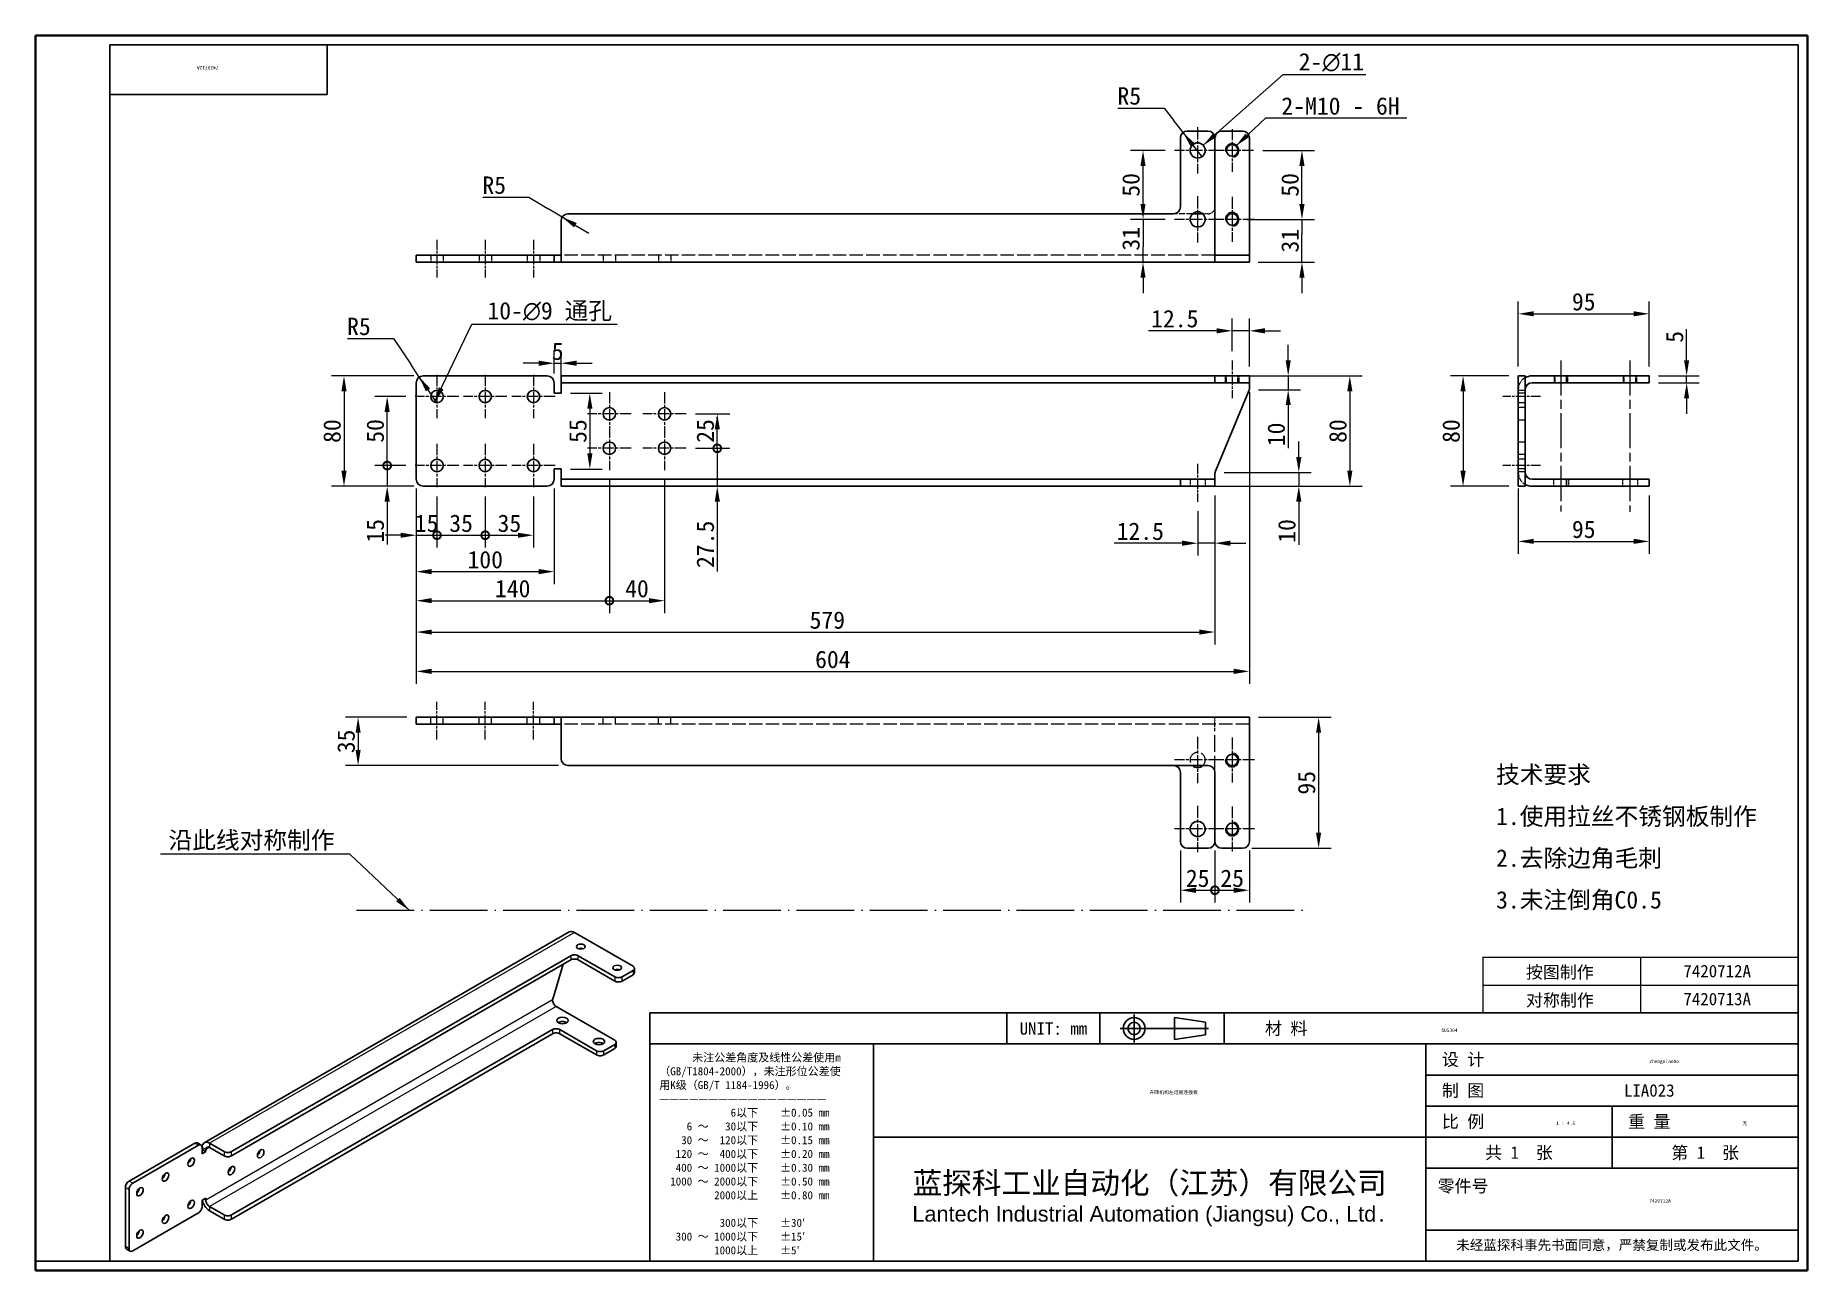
# Model space of a CAD drawing. Header units: millimetres. Extents: x 27 to 1312, y 25 to 920.
import ezdxf
from ezdxf.enums import TextEntityAlignment as Align

# ---------------------------------------------------------------- set-up
doc = ezdxf.new("R2018")
doc.units = ezdxf.units.MM
doc.header["$LTSCALE"] = 4.5
for name, pattern in [('CHAIN', [0.3543, 0.2362, -0.0295, 0.0591, -0.0295]), ('DASHED', [0.2067, 0.1654, -0.0413]), ('LONG_DASH_DOTTED', [0.6004, 0.4724, -0.0591, 0.0098, -0.0591])]:
    doc.linetypes.add(name, pattern=pattern)
for name, color, linetype, lineweight in [('1', 7, 'Continuous', 18), ('可见 (ISO)', 7, 'Continuous', 25), ('可见窄的 (ISO)', 7, 'Continuous', 18), ('图框 (ISO)', 7, 'Continuous', 35), ('标题 (ISO)', 7, 'Continuous', 25), ('草图几何图元 (ISO)', 7, 'Continuous', 18)]:
    doc.layers.add(name, color=color, linetype=linetype, lineweight=lineweight)
for name, color, linetype, lineweight, true_color in [('中心标记 (ISO)', 1, 'CHAIN', 18, 0xff0000), ('中心线 (ISO)', 1, 'CHAIN', 18, 0xff0000), ('尺寸 (ISO)', 7, 'Continuous', 18, 0x008000), ('符号 (ISO)', 7, 'Continuous', 18, 0x008000), ('隐藏 (ISO)', 5, 'DASHED', 18, 0x0000ff)]:
    doc.layers.add(name, color=color, linetype=linetype, lineweight=lineweight, true_color=true_color)
doc.styles.get("Standard").update_dxf_attribs({"font": 'simfang.ttf'})
doc.styles.add('文本样式164', font='SimSun.ttf')
doc.styles.add('最新国标', font='simfang.ttf')
doc.styles.add('注释文本 (ISO)', font='simfang.ttf')
doc.styles.add('添加1', font='simfang.ttf')
doc.dimstyles.new('默认 (GB)', dxfattribs={"dimscale": 4.5, "dimtxt": 2.8, "dimasz": 2.5, "dimexe": 2, "dimexo": 1.5, "dimgap": 0.5, "dimtad": 1, "dimtoh": 1, "dimdsep": 46, "dimtxsty": '最新国标', "dimcen": 0.09, "dimdle": 10, "dimclrd": 256, "dimclre": 256, "dimclrt": 256, "dimazin": 2, "dimtfac": 0.535714, "dimtdec": 3, "dimtmove": 0, "dimatfit": 3, "dimfxl": 0, "dimtolj": 1, "dimlwd": -1, "dimlwe": -1, "dimarcsym": 0})
doc.dimstyles.new('默认 (GB)$7', dxfattribs={"dimscale": 4.5, "dimtxt": 2.8, "dimasz": 2.5, "dimexe": 2, "dimexo": 1.5, "dimgap": 0.5, "dimtad": 1, "dimtoh": 1, "dimdsep": 46, "dimtxsty": '最新国标', "dimcen": 0.09, "dimdle": 10, "dimclrd": 256, "dimclre": 256, "dimclrt": 256, "dimazin": 2, "dimtfac": 0.535714, "dimtdec": 3, "dimtmove": 0, "dimatfit": 3, "dimfxl": 0, "dimtolj": 1, "dimlwd": -1, "dimlwe": -1, "dimarcsym": 0})

msp = doc.modelspace()

# ---------------------------------------------------------------- texts
at = {"layer": '符号 (ISO)', "char_height": 12.6}
for s, insert, width, attachment_point, line_spacing_factor, style in [('2-\\fAIGDT|b0|i0;{\\H12.6000;n}\\fFangSong|b0|i0;{\\H12.6000;11}', (942.846, 894.075), 52.365052, 7, 0.49, '最新国标'), ('2-M10 - 6H', (930.2945, 862.6027), 95.25895, 7, 0.49, '最新国标'), ('10-\\fAIGDT|b0|i0;{\\H12.6000;n}\\fFangSong|b0|i0;{\\H12.6000;9 通孔}', (354.7017, 713.0035), 99.994522, 7, 0.49, '最新国标'), ('\\fFangSong|b0|i0;{\\H12.6000;技术要求\\P}\\fFangSong|b0|i0;{\\H12.6000;1.使用拉丝不锈钢板制作\\P}\\fFangSong|b0|i0;{\\H12.6000;2.去除边角毛刺\\P}\\fFangSong|b0|i0;{\\H12.6000;3.未注倒角C0.5}\\fSegoe UI|b0|i0;{\\H12.6000;\\P}', (1085.932, 338.1964), 207.494745, 4, 1.441304, '添加1')]:
    msp.add_mtext(s, dxfattribs=dict(at, insert=insert, width=width, attachment_point=attachment_point, line_spacing_factor=line_spacing_factor, style=style))
at = {"layer": '符号 (ISO)', "insert": (243.7955, 343.1358), "char_height": 12.6, "width": 132.042103, "attachment_point": 3, "style": '最新国标'}
msp.add_mtext('\\fFangSong|b0|i0;沿此线对称制作', dxfattribs=at)

# ---------------------------------------------------------------- blocks, each defined once
blk = doc.blocks.new('图框 最新国标')
at = {"layer": '图框 (ISO)'}
for p, q in [((6, 7), (6, 204.5)), ((6, 204.5), (291.5, 204.5)), ((291.5, 204.5), (291.5, 5.5)), ((6, 7), (6, 5.5)), ((6, 7), (6, 5.5)), ((291.5, 5.5), (6, 5.5))]:
    blk.add_line(p, q, dxfattribs=at)
at = {"layer": '图框 (ISO)', "color": 7, "linetype": 'Continuous', "lineweight": 25}
for p, q in [((18, 203), (290, 203)), ((18, 7), (18, 203)), ((18, 203), (290, 203)), ((53, 203), (53, 195)), ((290, 203), (290, 7)), ((290, 203), (290, 7)), ((53, 195), (18, 195)), ((290, 7), (6, 7)), ((290, 7), (18, 7))]:
    blk.add_line(p, q, dxfattribs=at)
at = {"layer": '图框 (ISO)', "lineweight": 30}
blk.add_attdef('零件代号', text='', height=2.5, rotation=180, dxfattribs=at).set_placement((35.5, 199), align=Align.MIDDLE_CENTER)
blk = doc.blocks.new('标题栏 最新国标')
at = {"layer": '标题 (ISO)'}
for p, q in [((381.98, -183.84), (196.98, -183.84)), ((196.98, -183.84), (196.98, -223.84)), ((254.48, -183.84), (254.48, -188.84)), ((269.48, -183.84), (269.48, -188.84)), ((281.48, -188.09), (281.48, -184.59)), ((281.48, -184.59), (286.48, -185.34)), ((286.48, -185.34), (286.48, -187.34)), ((289.48, -183.84), (289.48, -188.84)), ((381.98, -223.84), (381.98, -183.84)), ((383.48, -183.84), (383.48, -225.34)), ((286.48, -187.34), (281.48, -188.09)), ((196.98, -188.84), (381.98, -188.84)), ((232.98, -188.84), (232.98, -223.84)), ((321.98, -188.84), (321.98, -223.84)), ((321.98, -193.84), (381.98, -193.84)), ((321.98, -198.84), (381.98, -198.84)), ((351.98, -198.84), (351.98, -208.84)), ((321.98, -203.84), (232.98, -203.84)), ((321.98, -203.84), (381.98, -203.84)), ((321.98, -208.84), (381.98, -208.84)), ((321.98, -218.84), (381.98, -218.84)), ((196.98, -223.84), (381.98, -223.84)), ((383.48, -225.34), (196.98, -225.34))]:
    blk.add_line(p, q, dxfattribs=at)
at = {"layer": '标题 (ISO)', "linetype": 'CHAIN', "ltscale": 5.000333}
blk.add_line((274.98, -184.09), (274.98, -188.59), dxfattribs=at)
at = {"layer": '标题 (ISO)', "linetype": 'CHAIN', "ltscale": 15.834605}
blk.add_line((272.73, -186.34), (286.98, -186.34), dxfattribs=at)
at = {"layer": '标题 (ISO)'}
for radius in [1.75, 1]:
    blk.add_circle((274.98, -186.34), radius, dxfattribs=at)
at = {"layer": '1', "style": '文本样式164'}
for s, p in [('UNIT: mm', (261.98, -186.34)), ('材 料', (299.48, -186.34)), ('设 计', (327.98, -191.34)), ('制 图', (327.98, -196.34)), ('比 例', (327.98, -201.34)), ('重 量', (357.98, -201.34)), ('共 1  张', (336.98, -206.34)), ('第 1  张', (366.98, -206.34))]:
    blk.add_text(s, height=2, dxfattribs=at).set_placement(p, align=Align.MIDDLE_CENTER)
at = {"layer": '标题 (ISO)', "style": '注释文本 (ISO)'}
for s, insert, char_height, attachment_point, line_spacing_factor in [('\\fSimSun|b0|i0;{\\H1.3000;      未注公差角度及线性公差使用m\\P}\\fSimSun|b0|i0;{\\H1.3000;（GB/T1804-2000），未注形位公差使\\P}\\fSimSun|b0|i0;{\\H1.3000;用K级（GB/T 1184-1996）。\\P}\\fSimSun|b0|i0;{\\H1.3000;—————————————————\\P}\\fSimSun|b0|i0;{\\H1.3000;             6以下    ±0.05 mm\\P}\\fSimSun|b0|i0;{\\H1.3000;     6 ～   30以下    ±0.10 mm\\P}\\fSimSun|b0|i0;{\\H1.3000;    30 ～  120以下    ±0.15 mm\\P}\\fSimSun|b0|i0;{\\H1.3000;   120 ～  400以下    ±0.20 mm\\P}\\fSimSun|b0|i0;{\\H1.3000;   400 ～ 1000以下    ±0.30 mm\\P}\\fSimSun|b0|i0;{\\H1.3000;  1000 ～ 2000以下    ±0.50 mm\\P}\\fSimSun|b0|i0;{\\H1.3000;          2000以上    ±0.80 mm\\P}\\fSimSun|b0|i0;{\\H1.3000;\\P}\\fSimSun|b0|i0;{\\H1.3000;           300以下    ±30′\\P}\\fSimSun|b0|i0;{\\H1.3000;   300 ～ 1000以下    ±15′\\P}\\fSimSun|b0|i0;{\\H1.3000;          1000以上    ±5′}', (198.48, -206.63), 1.3, 4, 1.023913), ('\\pxsm0.94;\\fMicrosoft YaHei|b0|i0;{\\H3.5000;蓝探科工业自动化（江苏）有限公司\\P}\\fArial|b0|i0;{\\H2.5000;Lantech Industrial Automation (Jiangsu) Co., Ltd}\\fFangSong|b0|i0;{\\H2.5000;.}', (277.48, -213.84), 2, 5, 0.978695)]:
    blk.add_mtext(s, dxfattribs=dict(at, insert=insert, char_height=char_height, attachment_point=attachment_point, line_spacing_factor=line_spacing_factor))
at = {"layer": '标题 (ISO)', "attachment_point": 5, "style": '注释文本 (ISO)'}
for s, insert, char_height in [('\\fFangSong|b0|i0;LIA023', (357.98, -196.34), 2), ('\\fFangSong|b0|i0;零件号', (327.98, -211.84), 2), ('\\fSimSun|b0|i0;{\\H1.6000;未经蓝探科事先书面同意，严禁复制或发布此文件。}', (351.98, -221.34), 1.6)]:
    blk.add_mtext(s, dxfattribs=dict(at, insert=insert, char_height=char_height))
at = {"layer": '标题 (ISO)', "lineweight": 30, "flags": 104}
for tag, height, p in [('材料', 2, (324.48, -186.34)), ('设计人', 2, (357.98, -191.34)), ('库存编号', 3.5, (277.48, -196.34)), ('视图比例', 2, (342.98, -201.34)), ('质量\\P3;', 2, (372.98, -201.34)), ('零件代号', 3.5, (357.98, -213.84))]:
    blk.add_attdef(tag, text='', height=height, dxfattribs=at).set_placement(p, align=Align.MIDDLE_CENTER)
blk = doc.blocks.new('*D5')
at = {"layer": 'Defpoints', "color": 0, "transparency": 16777216}
for p in [(910.8, 786.9), (945.2, 786.9), (906.7, 755.9)]:
    blk.add_point(p, dxfattribs=at)
at = {"layer": '尺寸 (ISO)', "color": 116, "true_color": 0x00803f, "transparency": 16777216}
for p, q in [((945.2, 798.1), (945.2, 809.4)), ((917.6, 786.9), (954.2, 786.9)), ((945.2, 786.9), (945.2, 775.6)), ((945.2, 767.1), (945.2, 775.6)), ((945.2, 755.9), (945.2, 767.1)), ((913.5, 755.9), (954.2, 755.9)), ((945.2, 744.6), (945.2, 733.4))]:
    blk.add_line(p, q, dxfattribs=at)
for points in [[(943.3, 798.1), (947.1, 798.1), (945.2, 786.9)], [(943.3, 744.6), (947.1, 744.6), (945.2, 755.9)]]:
    blk.add_solid(points, dxfattribs=at)
at = {"layer": '尺寸 (ISO)', "transparency": 16777216, "insert": (936.6, 771.4), "char_height": 12.6, "attachment_point": 5, "rotation": 90, "style": '最新国标'}
blk.add_mtext('\\A1;31', dxfattribs=at)
blk = doc.blocks.new('*D6')
at = {"layer": 'Defpoints', "color": 0, "transparency": 16777216}
for p in [(910, 836.9), (945.2, 836.9), (898.8, 786.9)]:
    blk.add_point(p, dxfattribs=at)
at = {"layer": '尺寸 (ISO)', "color": 116, "true_color": 0x00803f, "transparency": 16777216}
for p, q in [((916.8, 836.9), (954.2, 836.9)), ((945.2, 798.1), (945.2, 825.6)), ((905.5, 786.9), (954.2, 786.9))]:
    blk.add_line(p, q, dxfattribs=at)
for points in [[(943.3, 825.6), (947.1, 825.6), (945.2, 836.9)], [(943.3, 798.1), (947.1, 798.1), (945.2, 786.9)]]:
    blk.add_solid(points, dxfattribs=at)
at = {"layer": '尺寸 (ISO)', "transparency": 16777216, "insert": (936.6, 811.9), "char_height": 12.6, "attachment_point": 5, "rotation": 90, "style": '最新国标'}
blk.add_mtext('\\A1;50', dxfattribs=at)
blk = doc.blocks.new('_DotSmall')
at = {"color": 0, "linetype": 'ByBlock', "const_width": 0.5}
blk.add_lwpolyline([(-0.0625, 0, 1), (0.0625, 0, 1)], format="xyb", close=True, dxfattribs=at)
blk = doc.blocks.new('*D7')
at = {"layer": 'Defpoints', "color": 0, "transparency": 16777216}
for p in [(882.1, 335.9), (907.1, 335.9), (907.1, 300.5)]:
    blk.add_point(p, dxfattribs=at)
at = {"layer": '尺寸 (ISO)', "color": 116, "true_color": 0x00803f, "transparency": 16777216}
for p, q in [((882.1, 329.2), (882.1, 291.5)), ((907.1, 329.2), (907.1, 291.5)), ((882.1, 300.5), (895.8, 300.5))]:
    blk.add_line(p, q, dxfattribs=at)
blk.add_solid([(895.8, 302.4), (895.8, 298.6), (907.1, 300.5)], dxfattribs=at)
at = {"layer": '尺寸 (ISO)', "color": 116, "true_color": 0x00803f, "transparency": 16777216, "xscale": 11.25, "yscale": 11.25, "zscale": 11.25, "rotation": 180}
blk.add_blockref('_DotSmall', (882.1, 300.5), dxfattribs=at)
at = {"layer": '尺寸 (ISO)', "transparency": 16777216, "insert": (894.6, 309.1), "char_height": 12.6, "attachment_point": 5, "style": '最新国标'}
blk.add_mtext('\\A1;25', dxfattribs=at)
blk = doc.blocks.new('*D9')
at = {"layer": 'Defpoints', "color": 0, "transparency": 16777216}
for p in [(857.1, 335.9), (882.1, 335.9), (882.1, 300.5)]:
    blk.add_point(p, dxfattribs=at)
at = {"layer": '尺寸 (ISO)', "color": 116, "true_color": 0x00803f, "transparency": 16777216}
for p, q in [((857.1, 329.2), (857.1, 291.5)), ((882.1, 329.2), (882.1, 291.5)), ((868.3, 300.5), (882.1, 300.5))]:
    blk.add_line(p, q, dxfattribs=at)
blk.add_solid([(868.3, 302.4), (868.3, 298.6), (857.1, 300.5)], dxfattribs=at)
at = {"layer": '尺寸 (ISO)', "color": 116, "true_color": 0x00803f, "transparency": 16777216, "xscale": 11.25, "yscale": 11.25, "zscale": 11.25}
blk.add_blockref('_DotSmall', (882.1, 300.5), dxfattribs=at)
at = {"layer": '尺寸 (ISO)', "transparency": 16777216, "insert": (869.6, 309.1), "char_height": 12.6, "attachment_point": 5, "style": '最新国标'}
blk.add_mtext('\\A1;25', dxfattribs=at)
blk = doc.blocks.new('*D10')
at = {"layer": 'Defpoints', "color": 0, "transparency": 16777216}
for p in [(907.1, 706.1), (894.6, 684.7), (907.1, 673.4)]:
    blk.add_point(p, dxfattribs=at)
at = {"layer": '尺寸 (ISO)', "color": 116, "true_color": 0x00803f, "transparency": 16777216}
for p, q in [((894.6, 691.4), (894.6, 715.1)), ((907.1, 680.2), (907.1, 715.1)), ((883.3, 706.1), (834, 706.1)), ((907.1, 706.1), (894.6, 706.1)), ((918.3, 706.1), (929.6, 706.1))]:
    blk.add_line(p, q, dxfattribs=at)
for points in [[(883.3, 708), (883.3, 704.2), (894.6, 706.1)], [(918.3, 708), (918.3, 704.2), (907.1, 706.1)]]:
    blk.add_solid(points, dxfattribs=at)
at = {"layer": '尺寸 (ISO)', "transparency": 16777216, "insert": (853, 714.8), "char_height": 12.6, "attachment_point": 5, "style": '最新国标'}
blk.add_mtext('\\A1;12.5', dxfattribs=at)
blk = doc.blocks.new('*D11')
at = {"layer": 'Defpoints', "color": 0, "transparency": 16777216}
for p in [(882.1, 593.4), (869.6, 582.2), (882.1, 552.1)]:
    blk.add_point(p, dxfattribs=at)
at = {"layer": '尺寸 (ISO)', "color": 116, "true_color": 0x00803f, "transparency": 16777216}
for p, q in [((882.1, 586.7), (882.1, 543.1)), ((869.6, 575.4), (869.6, 543.1)), ((858.3, 552.1), (809, 552.1)), ((882.1, 552.1), (869.6, 552.1)), ((893.3, 552.1), (904.6, 552.1))]:
    blk.add_line(p, q, dxfattribs=at)
for points in [[(858.3, 554), (858.3, 550.2), (869.6, 552.1)], [(893.3, 554), (893.3, 550.2), (882.1, 552.1)]]:
    blk.add_solid(points, dxfattribs=at)
at = {"layer": '尺寸 (ISO)', "transparency": 16777216, "insert": (828, 560.7), "char_height": 12.6, "attachment_point": 5, "style": '最新国标'}
blk.add_mtext('\\A1;12.5', dxfattribs=at)
blk = doc.blocks.new('*D12')
at = {"layer": 'Defpoints', "color": 0, "transparency": 16777216}
for p in [(303.1, 598.4), (318.1, 592.7), (318.1, 557.9)]:
    blk.add_point(p, dxfattribs=at)
at = {"layer": '尺寸 (ISO)', "color": 116, "true_color": 0x00803f, "transparency": 16777216}
for p, q in [((303.1, 591.7), (303.1, 548.9)), ((318.1, 585.9), (318.1, 548.9)), ((291.8, 557.9), (280.6, 557.9)), ((303.1, 557.9), (318.1, 557.9)), ((318.1, 557.9), (329.3, 557.9))]:
    blk.add_line(p, q, dxfattribs=at)
blk.add_solid([(291.8, 559.7), (291.8, 556), (303.1, 557.9)], dxfattribs=at)
at = {"layer": '尺寸 (ISO)', "color": 116, "true_color": 0x00803f, "transparency": 16777216, "xscale": 11.25, "yscale": 11.25, "zscale": 11.25, "rotation": 180}
blk.add_blockref('_DotSmall', (318.1, 557.9), dxfattribs=at)
at = {"layer": '尺寸 (ISO)', "transparency": 16777216, "insert": (310.6, 566.5), "char_height": 12.6, "attachment_point": 5, "style": '最新国标'}
blk.add_mtext('\\A1;15', dxfattribs=at)
blk = doc.blocks.new('*D13')
at = {"layer": 'Defpoints', "color": 0, "transparency": 16777216}
for p in [(318.1, 592.7), (353.1, 592.7), (353.1, 557.9)]:
    blk.add_point(p, dxfattribs=at)
at = {"layer": '尺寸 (ISO)', "color": 116, "true_color": 0x00803f, "transparency": 16777216}
for p, q in [((318.1, 585.9), (318.1, 548.9)), ((353.1, 585.9), (353.1, 548.9)), ((318.1, 557.9), (353.1, 557.9))]:
    blk.add_line(p, q, dxfattribs=at)
at = {"layer": '尺寸 (ISO)', "color": 116, "true_color": 0x00803f, "transparency": 16777216, "xscale": 11.25, "yscale": 11.25, "zscale": 11.25, "rotation": 180}
blk.add_blockref('_DotSmall', (318.1, 557.9), dxfattribs=at)
at = {"layer": '尺寸 (ISO)', "color": 116, "true_color": 0x00803f, "transparency": 16777216, "xscale": 11.25, "yscale": 11.25, "zscale": 11.25}
blk.add_blockref('_DotSmall', (353.1, 557.9), dxfattribs=at)
at = {"layer": '尺寸 (ISO)', "transparency": 16777216, "insert": (335.6, 566.5), "char_height": 12.6, "attachment_point": 5, "style": '最新国标'}
blk.add_mtext('\\A1;35', dxfattribs=at)
blk = doc.blocks.new('*D14')
at = {"layer": 'Defpoints', "color": 0, "transparency": 16777216}
for p in [(353.1, 592.7), (388.1, 592.7), (388.1, 557.9)]:
    blk.add_point(p, dxfattribs=at)
at = {"layer": '尺寸 (ISO)', "color": 116, "true_color": 0x00803f, "transparency": 16777216}
for p, q in [((353.1, 585.9), (353.1, 548.9)), ((388.1, 585.9), (388.1, 548.9)), ((353.1, 557.9), (376.8, 557.9))]:
    blk.add_line(p, q, dxfattribs=at)
blk.add_solid([(376.8, 559.7), (376.8, 556), (388.1, 557.9)], dxfattribs=at)
at = {"layer": '尺寸 (ISO)', "color": 116, "true_color": 0x00803f, "transparency": 16777216, "xscale": 11.25, "yscale": 11.25, "zscale": 11.25, "rotation": 180}
blk.add_blockref('_DotSmall', (353.1, 557.9), dxfattribs=at)
at = {"layer": '尺寸 (ISO)', "transparency": 16777216, "insert": (370.6, 566.5), "char_height": 12.6, "attachment_point": 5, "style": '最新国标'}
blk.add_mtext('\\A1;35', dxfattribs=at)
blk = doc.blocks.new('*D15')
at = {"layer": 'Defpoints', "color": 0, "transparency": 16777216}
for p in [(282, 608.4), (302.3, 608.4), (308.1, 593.4)]:
    blk.add_point(p, dxfattribs=at)
at = {"layer": '尺寸 (ISO)', "color": 116, "true_color": 0x00803f, "transparency": 16777216}
for p, q in [((282, 608.4), (282, 630.9)), ((295.6, 608.4), (273, 608.4)), ((282, 608.4), (282, 593.4)), ((301.3, 593.4), (273, 593.4)), ((282, 582.2), (282, 551.2))]:
    blk.add_line(p, q, dxfattribs=at)
blk.add_solid([(280.1, 582.2), (283.9, 582.2), (282, 593.4)], dxfattribs=at)
at = {"layer": '尺寸 (ISO)', "color": 116, "true_color": 0x00803f, "transparency": 16777216, "xscale": 11.25, "yscale": 11.25, "zscale": 11.25, "rotation": 270}
blk.add_blockref('_DotSmall', (282, 608.4), dxfattribs=at)
at = {"layer": '尺寸 (ISO)', "transparency": 16777216, "insert": (273.4, 561.1), "char_height": 12.6, "attachment_point": 5, "rotation": 90, "style": '最新国标'}
blk.add_mtext('\\A1;15', dxfattribs=at)
blk = doc.blocks.new('*D16')
at = {"layer": 'Defpoints', "color": 0, "transparency": 16777216}
for p in [(282, 658.4), (302.3, 658.4), (302.3, 608.4)]:
    blk.add_point(p, dxfattribs=at)
at = {"layer": '尺寸 (ISO)', "color": 116, "true_color": 0x00803f, "transparency": 16777216}
for p, q in [((295.6, 658.4), (273, 658.4)), ((282, 608.4), (282, 647.2)), ((295.6, 608.4), (273, 608.4))]:
    blk.add_line(p, q, dxfattribs=at)
blk.add_solid([(280.1, 647.2), (283.9, 647.2), (282, 658.4)], dxfattribs=at)
at = {"layer": '尺寸 (ISO)', "color": 116, "true_color": 0x00803f, "transparency": 16777216, "xscale": 11.25, "yscale": 11.25, "zscale": 11.25, "rotation": 270}
blk.add_blockref('_DotSmall', (282, 608.4), dxfattribs=at)
at = {"layer": '尺寸 (ISO)', "transparency": 16777216, "insert": (273.4, 633.5), "char_height": 12.6, "attachment_point": 5, "rotation": 90, "style": '最新国标'}
blk.add_mtext('\\A1;50', dxfattribs=at)
blk = doc.blocks.new('*D17')
at = {"layer": 'Defpoints', "color": 0, "transparency": 16777216}
for p in [(303.1, 598.4), (403.1, 598.4), (403.1, 531.5)]:
    blk.add_point(p, dxfattribs=at)
at = {"layer": '尺寸 (ISO)', "color": 116, "true_color": 0x00803f, "transparency": 16777216}
for p, q in [((303.1, 591.7), (303.1, 522.5)), ((403.1, 591.7), (403.1, 522.5)), ((314.3, 531.5), (391.8, 531.5))]:
    blk.add_line(p, q, dxfattribs=at)
for points in [[(314.3, 533.4), (314.3, 529.6), (303.1, 531.5)], [(391.8, 533.4), (391.8, 529.6), (403.1, 531.5)]]:
    blk.add_solid(points, dxfattribs=at)
at = {"layer": '尺寸 (ISO)', "transparency": 16777216, "insert": (353.1, 540.1), "char_height": 12.6, "attachment_point": 5, "style": '最新国标'}
blk.add_mtext('\\A1;100', dxfattribs=at)
blk = doc.blocks.new('*D18')
at = {"layer": 'Defpoints', "color": 0, "transparency": 16777216}
for p in [(308.1, 673.4), (250.7, 593.4), (308.1, 593.4)]:
    blk.add_point(p, dxfattribs=at)
at = {"layer": '尺寸 (ISO)', "color": 116, "true_color": 0x00803f, "transparency": 16777216}
for p, q in [((301.3, 673.4), (241.7, 673.4)), ((250.7, 662.2), (250.7, 604.7)), ((301.3, 593.4), (241.7, 593.4))]:
    blk.add_line(p, q, dxfattribs=at)
for points in [[(248.8, 662.2), (252.6, 662.2), (250.7, 673.4)], [(248.8, 604.7), (252.6, 604.7), (250.7, 593.4)]]:
    blk.add_solid(points, dxfattribs=at)
at = {"layer": '尺寸 (ISO)', "transparency": 16777216, "insert": (242.1, 633.4), "char_height": 12.6, "attachment_point": 5, "rotation": 90, "style": '最新国标'}
blk.add_mtext('\\A1;80', dxfattribs=at)
blk = doc.blocks.new('*D19')
at = {"layer": 'Defpoints', "color": 0, "transparency": 16777216}
for p in [(408.1, 660.9), (408.1, 605.9), (428.9, 605.9)]:
    blk.add_point(p, dxfattribs=at)
at = {"layer": '尺寸 (ISO)', "color": 116, "true_color": 0x00803f, "transparency": 16777216}
for p, q in [((414.8, 660.9), (437.9, 660.9)), ((428.9, 649.7), (428.9, 617.2)), ((414.8, 605.9), (437.9, 605.9))]:
    blk.add_line(p, q, dxfattribs=at)
for points in [[(427.1, 649.7), (430.8, 649.7), (428.9, 660.9)], [(427.1, 617.2), (430.8, 617.2), (428.9, 605.9)]]:
    blk.add_solid(points, dxfattribs=at)
at = {"layer": '尺寸 (ISO)', "transparency": 16777216, "insert": (420.3, 633.4), "char_height": 12.6, "attachment_point": 5, "rotation": 90, "style": '最新国标'}
blk.add_mtext('\\A1;55', dxfattribs=at)
blk = doc.blocks.new('*D20')
at = {"layer": 'Defpoints', "color": 0, "transparency": 16777216}
for p in [(303.1, 598.4), (882.1, 593.4), (882.1, 487.7)]:
    blk.add_point(p, dxfattribs=at)
at = {"layer": '尺寸 (ISO)', "color": 116, "true_color": 0x00803f, "transparency": 16777216}
for p, q in [((303.1, 591.7), (303.1, 478.7)), ((882.1, 586.7), (882.1, 478.7)), ((314.3, 487.7), (870.8, 487.7))]:
    blk.add_line(p, q, dxfattribs=at)
for points in [[(314.3, 489.5), (314.3, 485.8), (303.1, 487.7)], [(870.8, 489.5), (870.8, 485.8), (882.1, 487.7)]]:
    blk.add_solid(points, dxfattribs=at)
at = {"layer": '尺寸 (ISO)', "transparency": 16777216, "insert": (601.1, 496.3), "char_height": 12.6, "attachment_point": 5, "style": '最新国标'}
blk.add_mtext('\\A1;579', dxfattribs=at)
blk = doc.blocks.new('*D21')
at = {"layer": 'Defpoints', "color": 0, "transparency": 16777216}
for p in [(907.1, 668.4), (303.1, 598.4), (907.1, 459.2)]:
    blk.add_point(p, dxfattribs=at)
at = {"layer": '尺寸 (ISO)', "color": 116, "true_color": 0x00803f, "transparency": 16777216}
for p, q in [((907.1, 661.7), (907.1, 450.2)), ((303.1, 591.7), (303.1, 450.2)), ((314.3, 459.2), (895.8, 459.2))]:
    blk.add_line(p, q, dxfattribs=at)
for points in [[(314.3, 461.1), (314.3, 457.3), (303.1, 459.2)], [(895.8, 461.1), (895.8, 457.3), (907.1, 459.2)]]:
    blk.add_solid(points, dxfattribs=at)
at = {"layer": '尺寸 (ISO)', "transparency": 16777216, "insert": (605.1, 467.8), "char_height": 12.6, "attachment_point": 5, "style": '最新国标'}
blk.add_mtext('\\A1;604', dxfattribs=at)
blk = doc.blocks.new('*D22')
at = {"layer": 'Defpoints', "color": 0, "transparency": 16777216}
for p in [(882.1, 593.4), (882.2, 603.4), (942.9, 593.4)]:
    blk.add_point(p, dxfattribs=at)
at = {"layer": '尺寸 (ISO)', "color": 116, "true_color": 0x00803f, "transparency": 16777216}
for p, q in [((942.9, 614.7), (942.9, 625.9)), ((888.8, 593.4), (951.9, 593.4)), ((888.9, 603.4), (951.9, 603.4)), ((942.9, 603.4), (942.9, 593.4)), ((942.9, 582.2), (942.9, 551))]:
    blk.add_line(p, q, dxfattribs=at)
for points in [[(941, 614.7), (944.8, 614.7), (942.9, 603.4)], [(941, 582.2), (944.8, 582.2), (942.9, 593.4)]]:
    blk.add_solid(points, dxfattribs=at)
at = {"layer": '尺寸 (ISO)', "transparency": 16777216, "insert": (934.3, 561), "char_height": 12.6, "attachment_point": 5, "rotation": 90, "style": '最新国标'}
blk.add_mtext('\\A1;10', dxfattribs=at)
blk = doc.blocks.new('*D23')
at = {"layer": 'Defpoints', "color": 0, "transparency": 16777216}
for p in [(907.1, 673.4), (907, 663.4), (935.2, 663.4)]:
    blk.add_point(p, dxfattribs=at)
at = {"layer": '尺寸 (ISO)', "color": 116, "true_color": 0x00803f, "transparency": 16777216}
for p, q in [((935.2, 684.7), (935.2, 695.9)), ((913.8, 673.4), (944.2, 673.4)), ((935.2, 673.4), (935.2, 663.4)), ((913.7, 663.4), (944.2, 663.4)), ((935.2, 652.2), (935.2, 621))]:
    blk.add_line(p, q, dxfattribs=at)
for points in [[(933.4, 684.7), (937.1, 684.7), (935.2, 673.4)], [(933.4, 652.2), (937.1, 652.2), (935.2, 663.4)]]:
    blk.add_solid(points, dxfattribs=at)
at = {"layer": '尺寸 (ISO)', "transparency": 16777216, "insert": (926.6, 631), "char_height": 12.6, "attachment_point": 5, "rotation": 90, "style": '最新国标'}
blk.add_mtext('\\A1;10', dxfattribs=at)
blk = doc.blocks.new('*D24')
at = {"layer": 'Defpoints', "color": 0, "transparency": 16777216}
for p in [(877.1, 673.4), (852.1, 593.4), (979.9, 593.4)]:
    blk.add_point(p, dxfattribs=at)
at = {"layer": '尺寸 (ISO)', "color": 116, "true_color": 0x00803f, "transparency": 16777216}
for p, q in [((883.8, 673.4), (988.9, 673.4)), ((979.9, 662.2), (979.9, 604.7)), ((858.8, 593.4), (988.9, 593.4))]:
    blk.add_line(p, q, dxfattribs=at)
for points in [[(978, 662.2), (981.8, 662.2), (979.9, 673.4)], [(978, 604.7), (981.8, 604.7), (979.9, 593.4)]]:
    blk.add_solid(points, dxfattribs=at)
at = {"layer": '尺寸 (ISO)', "transparency": 16777216, "insert": (971.3, 633.4), "char_height": 12.6, "attachment_point": 5, "rotation": 90, "style": '最新国标'}
blk.add_mtext('\\A1;80', dxfattribs=at)
blk = doc.blocks.new('*D25')
at = {"layer": 'Defpoints', "color": 0, "transparency": 16777216}
for p in [(408.1, 682.6), (403.1, 668.4), (408.1, 663.4)]:
    blk.add_point(p, dxfattribs=at)
at = {"layer": '尺寸 (ISO)', "color": 116, "true_color": 0x00803f, "transparency": 16777216}
for p, q in [((391.8, 682.6), (380.6, 682.6)), ((403.1, 675.2), (403.1, 691.6)), ((403.1, 682.6), (408.1, 682.6)), ((408.1, 670.2), (408.1, 691.6)), ((419.3, 682.6), (430.6, 682.6))]:
    blk.add_line(p, q, dxfattribs=at)
for points in [[(391.8, 684.5), (391.8, 680.7), (403.1, 682.6)], [(419.3, 684.5), (419.3, 680.7), (408.1, 682.6)]]:
    blk.add_solid(points, dxfattribs=at)
at = {"layer": '尺寸 (ISO)', "transparency": 16777216, "insert": (405.6, 691.2), "char_height": 12.6, "attachment_point": 5, "style": '最新国标'}
blk.add_mtext('\\A1;5', dxfattribs=at)
blk = doc.blocks.new('*D26')
at = {"layer": 'Defpoints', "color": 0, "transparency": 16777216}
for p in [(907, 425.9), (902.1, 330.9), (957.3, 330.9)]:
    blk.add_point(p, dxfattribs=at)
at = {"layer": '尺寸 (ISO)', "color": 116, "true_color": 0x00803f, "transparency": 16777216}
for p, q in [((913.7, 425.9), (966.3, 425.9)), ((957.3, 414.7), (957.3, 342.2)), ((908.8, 330.9), (966.3, 330.9))]:
    blk.add_line(p, q, dxfattribs=at)
for points in [[(955.4, 414.7), (959.1, 414.7), (957.3, 425.9)], [(955.4, 342.2), (959.1, 342.2), (957.3, 330.9)]]:
    blk.add_solid(points, dxfattribs=at)
at = {"layer": '尺寸 (ISO)', "transparency": 16777216, "insert": (948.6, 378.4), "char_height": 12.6, "attachment_point": 5, "rotation": 90, "style": '最新国标'}
blk.add_mtext('\\A1;95', dxfattribs=at)
blk = doc.blocks.new('*D27')
at = {"layer": 'Defpoints', "color": 0, "transparency": 16777216}
for p in [(303.1, 425.9), (260.9, 390.9), (413.1, 390.9)]:
    blk.add_point(p, dxfattribs=at)
at = {"layer": '尺寸 (ISO)', "color": 116, "true_color": 0x00803f, "transparency": 16777216}
for p, q in [((296.3, 425.9), (251.9, 425.9)), ((260.9, 414.7), (260.9, 402.2)), ((406.3, 390.9), (251.9, 390.9))]:
    blk.add_line(p, q, dxfattribs=at)
for points in [[(259.1, 414.7), (262.8, 414.7), (260.9, 425.9)], [(259.1, 402.2), (262.8, 402.2), (260.9, 390.9)]]:
    blk.add_solid(points, dxfattribs=at)
at = {"layer": '尺寸 (ISO)', "transparency": 16777216, "insert": (252.3, 408.4), "char_height": 12.6, "attachment_point": 5, "rotation": 90, "style": '最新国标'}
blk.add_mtext('\\A1;35', dxfattribs=at)
blk = doc.blocks.new('表格1')
at = {"layer": '符号 (ISO)'}
for p, q in [((239.2, 56.01), (290, 56.01)), ((239.2, 56.01), (239.2, 47)), ((264.6, 56.01), (264.6, 47)), ((290, 56.01), (290, 47)), ((239.2, 51.5), (290, 51.5)), ((239.2, 47), (290, 47))]:
    blk.add_line(p, q, dxfattribs=at)
at = {"layer": '符号 (ISO)', "char_height": 2, "attachment_point": 7, "style": '注释文本 (ISO)'}
for s, insert in [('按图制作', (246.13, 52.35)), ('7420712A', (271.5, 52.72)), ('对称制作', (246.15, 47.84)), ('7420713A', (271.5, 48.22))]:
    blk.add_mtext(s, dxfattribs=dict(at, insert=insert))
blk = doc.blocks.new('*D29')
at = {"layer": 'Defpoints', "color": 0, "transparency": 16777216}
for p in [(1102, 673.4), (1062, 593.4), (1102, 593.4)]:
    blk.add_point(p, dxfattribs=at)
at = {"layer": '尺寸 (ISO)', "color": 116, "true_color": 0x00803f, "transparency": 16777216}
for p, q in [((1095.2, 673.4), (1053, 673.4)), ((1062, 662.2), (1062, 604.7)), ((1095.2, 593.4), (1053, 593.4))]:
    blk.add_line(p, q, dxfattribs=at)
for points in [[(1060.1, 662.2), (1063.9, 662.2), (1062, 673.4)], [(1060.1, 604.7), (1063.9, 604.7), (1062, 593.4)]]:
    blk.add_solid(points, dxfattribs=at)
at = {"layer": '尺寸 (ISO)', "transparency": 16777216, "insert": (1053.4, 633.4), "char_height": 12.6, "attachment_point": 5, "rotation": 90, "style": '最新国标'}
blk.add_mtext('\\A1;80', dxfattribs=at)
blk = doc.blocks.new('*D30')
at = {"layer": 'Defpoints', "color": 0, "transparency": 16777216}
for p in [(1102, 598.4), (1197, 593.4), (1197, 553.4)]:
    blk.add_point(p, dxfattribs=at)
at = {"layer": '尺寸 (ISO)', "color": 116, "true_color": 0x00803f, "transparency": 16777216}
for p, q in [((1102, 591.7), (1102, 544.4)), ((1197, 586.7), (1197, 544.4)), ((1113.2, 553.4), (1185.7, 553.4))]:
    blk.add_line(p, q, dxfattribs=at)
for points in [[(1113.2, 555.3), (1113.2, 551.6), (1102, 553.4)], [(1185.7, 555.3), (1185.7, 551.6), (1197, 553.4)]]:
    blk.add_solid(points, dxfattribs=at)
at = {"layer": '尺寸 (ISO)', "transparency": 16777216, "insert": (1149.5, 562.1), "char_height": 12.6, "attachment_point": 5, "style": '最新国标'}
blk.add_mtext('\\A1;95', dxfattribs=at)
blk = doc.blocks.new('*D31')
at = {"layer": 'Defpoints', "color": 0, "transparency": 16777216}
for p in [(408.8, 788.5), (413.1, 785.9)]:
    blk.add_point(p, dxfattribs=at)
at = {"layer": '尺寸 (ISO)', "color": 116, "true_color": 0x00803f, "transparency": 16777216}
for p, q in [((351.3, 802.9), (384.8, 802.9)), ((384.8, 802.9), (399.2, 794.3)), ((408.8, 788.5), (399.2, 794.3)), ((413.1, 785.9), (408.8, 788.5)), ((418.4, 782.7), (428.1, 776.9))]:
    blk.add_line(p, q, dxfattribs=at)
blk.add_solid([(419.4, 784.3), (417.5, 781.1), (408.8, 788.5)], dxfattribs=at)
at = {"layer": '尺寸 (ISO)', "transparency": 16777216, "insert": (359.6, 811.6), "char_height": 12.6, "attachment_point": 5, "style": '最新国标'}
blk.add_mtext('\\A1;R5', dxfattribs=at)
blk = doc.blocks.new('*D32')
at = {"layer": 'Defpoints', "color": 0, "transparency": 16777216}
for p in [(305.3, 672.6), (308.1, 668.4)]:
    blk.add_point(p, dxfattribs=at)
at = {"layer": '尺寸 (ISO)', "color": 116, "true_color": 0x00803f, "transparency": 16777216}
for p, q in [((253.2, 700.6), (286.7, 700.6)), ((286.7, 700.6), (299.1, 682)), ((305.3, 672.6), (299.1, 682)), ((308.1, 668.4), (305.3, 672.6)), ((311.5, 663.2), (317.8, 653.8))]:
    blk.add_line(p, q, dxfattribs=at)
blk.add_solid([(313.1, 664.3), (310, 662.2), (305.3, 672.6)], dxfattribs=at)
at = {"layer": '尺寸 (ISO)', "transparency": 16777216, "insert": (261.5, 709.2), "char_height": 12.6, "attachment_point": 5, "style": '最新国标'}
blk.add_mtext('\\A1;R5', dxfattribs=at)
blk = doc.blocks.new('*D33')
at = {"layer": 'Defpoints', "color": 0, "transparency": 16777216}
for p in [(859, 849.8), (862.1, 845.9)]:
    blk.add_point(p, dxfattribs=at)
at = {"layer": '尺寸 (ISO)', "color": 116, "true_color": 0x00803f, "transparency": 16777216}
for p, q in [((811.6, 867.6), (845.2, 867.6)), ((845.2, 867.6), (852.1, 858.7)), ((859, 849.8), (852.1, 858.7)), ((862.1, 845.9), (859, 849.8)), ((865.9, 841), (872.8, 832.1))]:
    blk.add_line(p, q, dxfattribs=at)
blk.add_solid([(867.4, 842.1), (864.4, 839.8), (859, 849.8)], dxfattribs=at)
at = {"layer": '尺寸 (ISO)', "transparency": 16777216, "insert": (820, 876.3), "char_height": 12.6, "attachment_point": 5, "style": '最新国标'}
blk.add_mtext('\\A1;R5', dxfattribs=at)
blk = doc.blocks.new('*D34')
at = {"layer": 'Defpoints', "color": 0, "transparency": 16777216}
for p in [(1197, 718.4), (1102, 673.4), (1197, 673.4)]:
    blk.add_point(p, dxfattribs=at)
at = {"layer": '尺寸 (ISO)', "color": 116, "true_color": 0x00803f, "transparency": 16777216}
for p, q in [((1102, 680.2), (1102, 727.4)), ((1197, 680.2), (1197, 727.4)), ((1113.2, 718.4), (1185.7, 718.4))]:
    blk.add_line(p, q, dxfattribs=at)
for points in [[(1113.2, 720.3), (1113.2, 716.6), (1102, 718.4)], [(1185.7, 720.3), (1185.7, 716.6), (1197, 718.4)]]:
    blk.add_solid(points, dxfattribs=at)
at = {"layer": '尺寸 (ISO)', "transparency": 16777216, "insert": (1149.5, 727.1), "char_height": 12.6, "attachment_point": 5, "style": '最新国标'}
blk.add_mtext('\\A1;95', dxfattribs=at)
blk = doc.blocks.new('*D35')
at = {"layer": 'Defpoints', "color": 0, "transparency": 16777216}
for p in [(1197, 673.4), (1197, 668.4), (1224.1, 668.4)]:
    blk.add_point(p, dxfattribs=at)
at = {"layer": '尺寸 (ISO)', "color": 116, "true_color": 0x00803f, "transparency": 16777216}
for p, q in [((1224.1, 684.7), (1224.1, 707.4)), ((1203.7, 673.4), (1233.1, 673.4)), ((1203.7, 668.4), (1233.1, 668.4)), ((1224.1, 668.4), (1224.1, 673.4)), ((1224.1, 657.2), (1224.1, 645.9))]:
    blk.add_line(p, q, dxfattribs=at)
for points in [[(1222.2, 684.7), (1225.9, 684.7), (1224.1, 673.4)], [(1222.2, 657.2), (1225.9, 657.2), (1224.1, 668.4)]]:
    blk.add_solid(points, dxfattribs=at)
at = {"layer": '尺寸 (ISO)', "transparency": 16777216, "insert": (1215.4, 701.7), "char_height": 12.6, "attachment_point": 5, "rotation": 90, "style": '最新国标'}
blk.add_mtext('\\A1;5', dxfattribs=at)
blk = doc.blocks.new('*D36')
at = {"layer": 'Defpoints', "color": 0, "transparency": 16777216}
for p in [(443.1, 605.2), (303.1, 598.4), (443.1, 510.4)]:
    blk.add_point(p, dxfattribs=at)
at = {"layer": '尺寸 (ISO)', "color": 116, "true_color": 0x00803f, "transparency": 16777216}
for p, q in [((303.1, 591.7), (303.1, 501.4)), ((443.1, 598.4), (443.1, 501.4)), ((314.3, 510.4), (443.1, 510.4))]:
    blk.add_line(p, q, dxfattribs=at)
blk.add_solid([(314.3, 512.3), (314.3, 508.6), (303.1, 510.4)], dxfattribs=at)
at = {"layer": '尺寸 (ISO)', "color": 116, "true_color": 0x00803f, "transparency": 16777216, "xscale": 11.25, "yscale": 11.25, "zscale": 11.25}
blk.add_blockref('_DotSmall', (443.1, 510.4), dxfattribs=at)
at = {"layer": '尺寸 (ISO)', "transparency": 16777216, "insert": (373, 519.1), "char_height": 12.6, "attachment_point": 5, "style": '最新国标'}
blk.add_mtext('\\A1;140', dxfattribs=at)
blk = doc.blocks.new('*D37')
at = {"layer": 'Defpoints', "color": 0, "transparency": 16777216}
for p in [(443.1, 605.2), (483.1, 605.2), (483.1, 510.4)]:
    blk.add_point(p, dxfattribs=at)
at = {"layer": '尺寸 (ISO)', "color": 116, "true_color": 0x00803f, "transparency": 16777216}
for p, q in [((443.1, 598.4), (443.1, 501.4)), ((483.1, 598.4), (483.1, 501.4)), ((443.1, 510.4), (471.8, 510.4))]:
    blk.add_line(p, q, dxfattribs=at)
blk.add_solid([(471.8, 512.3), (471.8, 508.6), (483.1, 510.4)], dxfattribs=at)
at = {"layer": '尺寸 (ISO)', "color": 116, "true_color": 0x00803f, "transparency": 16777216, "xscale": 11.25, "yscale": 11.25, "zscale": 11.25, "rotation": 180}
blk.add_blockref('_DotSmall', (443.1, 510.4), dxfattribs=at)
at = {"layer": '尺寸 (ISO)', "transparency": 16777216, "insert": (463.1, 519.1), "char_height": 12.6, "attachment_point": 5, "style": '最新国标'}
blk.add_mtext('\\A1;40', dxfattribs=at)
blk = doc.blocks.new('*D38')
at = {"layer": 'Defpoints', "color": 0, "transparency": 16777216}
for p in [(498.8, 620.9), (521.3, 620.9), (413.1, 593.4)]:
    blk.add_point(p, dxfattribs=at)
at = {"layer": '尺寸 (ISO)', "color": 116, "true_color": 0x00803f, "transparency": 16777216}
for p, q in [((521.3, 620.9), (521.3, 643.4)), ((505.6, 620.9), (530.3, 620.9)), ((521.3, 620.9), (521.3, 593.4)), ((521.3, 582.2), (521.3, 531.7))]:
    blk.add_line(p, q, dxfattribs=at)
blk.add_solid([(519.5, 582.2), (523.2, 582.2), (521.3, 593.4)], dxfattribs=at)
at = {"layer": '尺寸 (ISO)', "color": 116, "true_color": 0x00803f, "transparency": 16777216, "xscale": 11.25, "yscale": 11.25, "zscale": 11.25, "rotation": 270}
blk.add_blockref('_DotSmall', (521.3, 620.9), dxfattribs=at)
at = {"layer": '尺寸 (ISO)', "transparency": 16777216, "insert": (512.7, 551.3), "char_height": 12.6, "attachment_point": 5, "rotation": 90, "style": '最新国标'}
blk.add_mtext('\\A1;27.5', dxfattribs=at)
blk = doc.blocks.new('*D39')
at = {"layer": 'Defpoints', "color": 0, "transparency": 16777216}
for p in [(498.8, 645.9), (521.3, 645.9), (498.8, 620.9)]:
    blk.add_point(p, dxfattribs=at)
at = {"layer": '尺寸 (ISO)', "color": 116, "true_color": 0x00803f, "transparency": 16777216}
for p, q in [((505.6, 645.9), (530.3, 645.9)), ((521.3, 620.9), (521.3, 634.7)), ((505.6, 620.9), (530.3, 620.9))]:
    blk.add_line(p, q, dxfattribs=at)
blk.add_solid([(519.5, 634.7), (523.2, 634.7), (521.3, 645.9)], dxfattribs=at)
at = {"layer": '尺寸 (ISO)', "color": 116, "true_color": 0x00803f, "transparency": 16777216, "xscale": 11.25, "yscale": 11.25, "zscale": 11.25, "rotation": 270}
blk.add_blockref('_DotSmall', (521.3, 620.9), dxfattribs=at)
at = {"layer": '尺寸 (ISO)', "transparency": 16777216, "insert": (512.7, 633.5), "char_height": 12.6, "attachment_point": 5, "rotation": 90, "style": '最新国标'}
blk.add_mtext('\\A1;25', dxfattribs=at)
blk = doc.blocks.new('*D40')
at = {"layer": 'Defpoints', "color": 0, "transparency": 16777216}
for p in [(852.8, 786.9), (830, 755.9), (831.8, 755.9)]:
    blk.add_point(p, dxfattribs=at)
at = {"layer": '尺寸 (ISO)', "color": 116, "true_color": 0x00803f, "transparency": 16777216}
for p, q in [((830, 798.1), (830, 809.4)), ((846.1, 786.9), (821, 786.9)), ((830, 786.9), (830, 775.6)), ((830, 775.6), (830, 767.1)), ((830, 755.9), (830, 767.1)), ((830, 744.6), (830, 733.4))]:
    blk.add_line(p, q, dxfattribs=at)
for points in [[(828.1, 798.1), (831.8, 798.1), (830, 786.9)], [(828.1, 744.6), (831.8, 744.6), (830, 755.9)]]:
    blk.add_solid(points, dxfattribs=at)
at = {"layer": '尺寸 (ISO)', "transparency": 16777216, "insert": (821.3, 772.8), "char_height": 12.6, "attachment_point": 5, "rotation": 90, "style": '最新国标'}
blk.add_mtext('\\A1;31', dxfattribs=at)
blk = doc.blocks.new('*D41')
at = {"layer": 'Defpoints', "color": 0, "transparency": 16777216}
for p in [(830, 836.9), (852.8, 836.9), (852.8, 786.9)]:
    blk.add_point(p, dxfattribs=at)
at = {"layer": '尺寸 (ISO)', "color": 116, "true_color": 0x00803f, "transparency": 16777216}
for p, q in [((846.1, 836.9), (821, 836.9)), ((830, 798.1), (830, 825.6)), ((846.1, 786.9), (821, 786.9))]:
    blk.add_line(p, q, dxfattribs=at)
for points in [[(828.1, 825.6), (831.8, 825.6), (830, 836.9)], [(828.1, 798.1), (831.8, 798.1), (830, 786.9)]]:
    blk.add_solid(points, dxfattribs=at)
at = {"layer": '尺寸 (ISO)', "transparency": 16777216, "insert": (821.3, 811.9), "char_height": 12.6, "attachment_point": 5, "rotation": 90, "style": '最新国标'}
blk.add_mtext('\\A1;50', dxfattribs=at)

# ---------------------------------------------------------------- dimensions: what is measured, and where the dimension line sits
at = {"layer": '尺寸 (ISO)', "color": 116, "true_color": 0x00803f}
for center, mpoint, picture, middle in [((862.0851, 845.889), (859.0145, 849.835), '*D33', (819.9738, 867.6451)), ((413.0851, 785.889), (408.8032, 788.4707), '*D31', (359.6176, 802.9435)), ((308.0851, 668.4303), (305.3201, 672.5962), '*D32', (261.537, 700.6227))]:
    dim = msp.add_radius_dim(center=center, mpoint=mpoint, dimstyle='默认 (GB)', override={"dimgap": 0.5, "dimtih": 1, "dimdec": 2, "dimlfac": 1, "dimcen": 0, "dimtol": 0, "dimlim": 0, "dimtp": 0, "dimtm": 0, "dimtdec": 3}, dxfattribs=at)
    dim.commit()
    dim.dimension.update_dxf_attribs({"geometry": picture, "text_midpoint": middle, "dimtype": 164})
for base, p1, p2, angle, override, picture, middle in [((829.9622, 836.889), (852.8351, 786.889), (852.8351, 836.889), 90, {"dimgap": 0.5, "dimtoh": 0, "dimdec": 2, "dimtol": 0, "dimlim": 0, "dimtp": 0, "dimtm": 0, "dimtdec": 3, "dimtofl": 0, "dimatfit": 1}, '*D41', (829.9622, 811.889)), ((945.1876, 836.889), (898.7731, 786.889), (910.0231, 836.889), 90, {"dimgap": 0.5, "dimtoh": 0, "dimdec": 2, "dimtol": 0, "dimlim": 0, "dimtp": 0, "dimtm": 0, "dimtdec": 3, "dimtofl": 0, "dimatfit": 1}, '*D6', (945.1876, 811.889)), ((829.9622, 755.889), (852.8351, 786.889), (831.77, 755.889), 90, {"dimgap": 0.5, "dimtoh": 0, "dimdec": 2, "dimse2": 1, "dimtol": 0, "dimlim": 0, "dimtp": 0, "dimtm": 0, "dimtdec": 3, "dimtofl": 0}, '*D40', (829.9622, 772.8228)), ((945.1876, 786.889), (906.7005, 755.889), (910.8351, 786.889), 90, {"dimgap": 0.5, "dimtoh": 0, "dimdec": 2, "dimtol": 0, "dimlim": 0, "dimtp": 0, "dimtm": 0, "dimtdec": 3, "dimtofl": 0}, '*D5', (945.1876, 771.389)), ((1224.0618, 668.4303), (1196.9995, 673.4303), (1196.9995, 668.4303), 90, {"dimgap": 0.5, "dimtoh": 0, "dimdec": 2, "dimtol": 0, "dimlim": 0, "dimtp": 0, "dimtm": 0, "dimtdec": 3, "dimtofl": 1, "dimatfit": 1}, '*D35', (1224.0618, 701.6723)), ((935.2259, 663.4303), (907.0851, 673.4303), (906.9841, 663.4303), 90, {"dimgap": 0.5, "dimtoh": 0, "dimdec": 2, "dimtol": 0, "dimlim": 0, "dimtp": 0, "dimtm": 0, "dimtdec": 3, "dimtofl": 1, "dimatfit": 1}, '*D23', (935.2259, 630.9763)), ((250.7164, 593.4303), (308.0851, 673.4303), (308.0851, 593.4303), 270, {"dimgap": 0.5, "dimtoh": 0, "dimdec": 2, "dimtol": 0, "dimlim": 0, "dimtp": 0, "dimtm": 0, "dimtdec": 3, "dimtofl": 0, "dimatfit": 1}, '*D18', (250.7164, 633.4303)), ((979.9084, 593.4303), (877.0851, 673.4303), (852.0851, 593.4303), 90, {"dimgap": 0.5, "dimtoh": 0, "dimdec": 2, "dimtol": 0, "dimlim": 0, "dimtp": 0, "dimtm": 0, "dimtdec": 3, "dimtofl": 0, "dimatfit": 1}, '*D24', (979.9084, 633.4303)), ((1061.9995, 593.4303), (1101.9995, 673.4303), (1101.9995, 593.4303), 90, {"dimgap": 0.5, "dimtoh": 0, "dimdec": 2, "dimtol": 0, "dimlim": 0, "dimtp": 0, "dimtm": 0, "dimtdec": 3, "dimtofl": 0, "dimatfit": 1}, '*D29', (1061.9995, 633.4303)), ((281.9861, 658.4303), (302.3351, 608.4303), (302.3351, 658.4303), 90, {"dimgap": 0.5, "dimtoh": 0, "dimdec": 2, "dimblk1": 'DotSmall', "dimsah": 1, "dimdle": 0, "dimtol": 0, "dimlim": 0, "dimtp": 0, "dimtm": 0, "dimtdec": 3, "dimtofl": 0, "dimatfit": 1}, '*D16', (281.9861, 633.4703)), ((428.9454, 605.9303), (408.0851, 660.9303), (408.0851, 605.9303), 90, {"dimgap": 0.5, "dimtoh": 0, "dimdec": 2, "dimtol": 0, "dimlim": 0, "dimtp": 0, "dimtm": 0, "dimtdec": 3, "dimtofl": 0, "dimatfit": 1}, '*D19', (428.9454, 633.4303)), ((521.3406, 620.9303), (413.0851, 593.4303), (498.8351, 620.9303), 90, {"dimgap": 0.5, "dimtoh": 0, "dimdec": 2, "dimblk2": 'DotSmall', "dimsah": 1, "dimdle": 0, "dimse1": 1, "dimtol": 0, "dimlim": 0, "dimtp": 0, "dimtm": 0, "dimtdec": 3, "dimtofl": 1, "dimatfit": 1}, '*D38', (521.3406, 551.2923)), ((521.3406, 645.9303), (498.8351, 620.9303), (498.8351, 645.9303), 90, {"dimgap": 0.5, "dimtoh": 0, "dimdec": 2, "dimblk1": 'DotSmall', "dimsah": 1, "dimdle": 0, "dimtol": 0, "dimlim": 0, "dimtp": 0, "dimtm": 0, "dimtdec": 3, "dimtofl": 1, "dimatfit": 1}, '*D39', (521.3406, 633.4753)), ((281.9861, 608.4303), (308.0851, 593.4303), (302.3351, 608.4303), 90, {"dimgap": 0.5, "dimtoh": 0, "dimdec": 2, "dimblk2": 'DotSmall', "dimsah": 1, "dimdle": 0, "dimtol": 0, "dimlim": 0, "dimtp": 0, "dimtm": 0, "dimtdec": 3, "dimtofl": 1, "dimatfit": 1}, '*D15', (281.9861, 561.0843)), ((942.8969, 593.4303), (882.1861, 603.4303), (882.0851, 593.4303), 90, {"dimgap": 0.5, "dimtoh": 0, "dimdec": 2, "dimtol": 0, "dimlim": 0, "dimtp": 0, "dimtm": 0, "dimtdec": 3, "dimtofl": 1, "dimatfit": 1}, '*D22', (942.8969, 560.9763)), ((443.0851, 510.4303), (303.0851, 598.4303), (443.0851, 605.1803), 180, {"dimgap": 0.5, "dimtoh": 0, "dimdec": 2, "dimblk2": 'DotSmall', "dimsah": 1, "dimdle": 0, "dimtol": 0, "dimlim": 0, "dimtp": 0, "dimtm": 0, "dimtdec": 3, "dimtofl": 0, "dimatfit": 1}, '*D36', (373.0401, 510.4303)), ((483.0851, 510.4303), (443.0851, 605.1803), (483.0851, 605.1803), 180, {"dimgap": 0.5, "dimtoh": 0, "dimdec": 2, "dimblk1": 'DotSmall', "dimsah": 1, "dimdle": 0, "dimtol": 0, "dimlim": 0, "dimtp": 0, "dimtm": 0, "dimtdec": 3, "dimtofl": 0, "dimatfit": 1}, '*D37', (463.1301, 510.4303)), ((318.0851, 557.8697), (303.0851, 598.4303), (318.0851, 592.6803), 180, {"dimgap": 0.5, "dimtoh": 0, "dimdec": 2, "dimblk2": 'DotSmall', "dimsah": 1, "dimdle": 0, "dimtol": 0, "dimlim": 0, "dimtp": 0, "dimtm": 0, "dimtdec": 3, "dimtofl": 1, "dimatfit": 1}, '*D12', (310.5851, 557.8697)), ((353.0851, 557.8697), (318.0851, 592.6803), (353.0851, 592.6803), 180, {"dimgap": 0.5, "dimtoh": 0, "dimdec": 2, "dimblk1": 'DotSmall', "dimblk2": 'DotSmall', "dimsah": 1, "dimdle": 0, "dimtol": 0, "dimlim": 0, "dimtp": 0, "dimtm": 0, "dimtdec": 3, "dimtofl": 0, "dimatfit": 1}, '*D13', (335.5851, 557.8697)), ((388.0851, 557.8697), (353.0851, 592.6803), (388.0851, 592.6803), 180, {"dimgap": 0.5, "dimtoh": 0, "dimdec": 2, "dimblk1": 'DotSmall', "dimsah": 1, "dimdle": 0, "dimtol": 0, "dimlim": 0, "dimtp": 0, "dimtm": 0, "dimtdec": 3, "dimtofl": 0, "dimatfit": 1}, '*D14', (370.5851, 557.8697)), ((882.0851, 552.0823), (869.5851, 582.1803), (882.0851, 593.4303), 180, {"dimgap": 0.5, "dimtoh": 0, "dimdec": 2, "dimtol": 0, "dimlim": 0, "dimtp": 0, "dimtm": 0, "dimtdec": 3, "dimtofl": 1, "dimatfit": 1}, '*D11', (828.0231, 552.0823)), ((1196.9995, 553.4303), (1101.9995, 598.4303), (1196.9995, 593.4303), 180, {"dimgap": 0.5, "dimtoh": 0, "dimdec": 2, "dimtol": 0, "dimlim": 0, "dimtp": 0, "dimtm": 0, "dimtdec": 3, "dimtofl": 0, "dimatfit": 1}, '*D30', (1149.4995, 553.4303)), ((260.9483, 390.9241), (303.0851, 425.9241), (413.0851, 390.9241), 90, {"dimgap": 0.5, "dimtoh": 0, "dimdec": 2, "dimtol": 0, "dimlim": 0, "dimtp": 0, "dimtm": 0, "dimtdec": 3, "dimtofl": 0, "dimatfit": 1}, '*D27', (260.9483, 408.4241)), ((957.263, 330.9241), (906.9841, 425.9241), (902.0851, 330.9241), 270, {"dimgap": 0.5, "dimtoh": 0, "dimdec": 2, "dimtol": 0, "dimlim": 0, "dimtp": 0, "dimtm": 0, "dimtdec": 3, "dimtofl": 0, "dimatfit": 1}, '*D26', (957.263, 378.4241)), ((882.0851, 300.4867), (857.0851, 335.9241), (882.0851, 335.9241), 180, {"dimgap": 0.5, "dimtoh": 0, "dimdec": 2, "dimblk2": 'DotSmall', "dimsah": 1, "dimdle": 0, "dimtol": 0, "dimlim": 0, "dimtp": 0, "dimtm": 0, "dimtdec": 3, "dimtofl": 1, "dimatfit": 1}, '*D9', (869.5851, 300.4867)), ((907.0851, 300.4867), (882.0851, 335.9241), (907.0851, 335.9241), 180, {"dimgap": 0.5, "dimtoh": 0, "dimdec": 2, "dimblk1": 'DotSmall', "dimsah": 1, "dimdle": 0, "dimtol": 0, "dimlim": 0, "dimtp": 0, "dimtm": 0, "dimtdec": 3, "dimtofl": 1, "dimatfit": 1}, '*D7', (894.5851, 300.4867))]:
    dim = msp.add_linear_dim(base=base, p1=p1, p2=p2, angle=angle, dimstyle='默认 (GB)', override=override, dxfattribs=at)
    dim.commit()
    dim.dimension.update_dxf_attribs({"geometry": picture, "text_midpoint": middle, "dimtype": 160})
for base, p1, p2, override, picture, middle in [((1196.9995, 718.4303), (1101.9995, 673.4303), (1196.9995, 673.4303), {"dimgap": 0.5, "dimtoh": 0, "dimdec": 2, "dimtol": 0, "dimlim": 0, "dimtp": 0, "dimtm": 0, "dimtdec": 3, "dimtofl": 0, "dimatfit": 1}, '*D34', (1149.4995, 718.4303)), ((907.0851, 706.1184), (894.5851, 684.6803), (907.0851, 673.4303), {"dimgap": 0.5, "dimtoh": 0, "dimdec": 2, "dimtol": 0, "dimlim": 0, "dimtp": 0, "dimtm": 0, "dimtdec": 3, "dimtofl": 1, "dimatfit": 1}, '*D10', (853.0231, 706.1184)), ((408.0851, 682.5945), (403.0851, 668.4303), (408.0851, 663.4303), {"dimgap": 0.5, "dimtoh": 0, "dimdec": 2, "dimtol": 0, "dimlim": 0, "dimtp": 0, "dimtm": 0, "dimtdec": 3, "dimtofl": 1, "dimatfit": 1}, '*D25', (405.5851, 682.5945)), ((907.0851, 459.1822), (303.0851, 598.4303), (907.0851, 668.4303), {"dimgap": 0.5, "dimtoh": 0, "dimdec": 2, "dimtol": 0, "dimlim": 0, "dimtp": 0, "dimtm": 0, "dimtdec": 3, "dimtofl": 0, "dimatfit": 1}, '*D21', (605.0851, 459.1822)), ((403.0851, 531.4893), (303.0851, 598.4303), (403.0851, 598.4303), {"dimgap": 0.5, "dimtoh": 0, "dimdec": 2, "dimtol": 0, "dimlim": 0, "dimtp": 0, "dimtm": 0, "dimtdec": 3, "dimtofl": 0, "dimatfit": 1}, '*D17', (353.0851, 531.4893)), ((882.0851, 487.668), (303.0851, 598.4303), (882.0851, 593.4303), {"dimgap": 0.5, "dimtoh": 0, "dimdec": 2, "dimtol": 0, "dimlim": 0, "dimtp": 0, "dimtm": 0, "dimtdec": 3, "dimtofl": 0, "dimatfit": 1}, '*D20', (601.0851, 487.668))]:
    dim = msp.add_linear_dim(base=base, p1=p1, p2=p2, dimstyle='默认 (GB)', override=override, dxfattribs=at)
    dim.commit()
    dim.dimension.update_dxf_attribs({"geometry": picture, "text_midpoint": middle, "dimtype": 160})

# ---------------------------------------------------------------- linework, layer by layer
at = {"layer": '中心标记 (ISO)', "ltscale": 8.272222}
for p, q in [((869.5851, 853.639), (869.5851, 820.139)), ((886.3351, 836.889), (852.8351, 836.889)), ((869.5851, 803.639), (869.5851, 770.139)), ((886.3351, 786.889), (852.8351, 786.889)), ((869.5851, 411.6741), (869.5851, 378.1741)), ((886.3351, 394.9241), (852.8351, 394.9241)), ((869.5851, 361.6741), (869.5851, 328.1741)), ((886.3351, 344.9241), (852.8351, 344.9241))]:
    msp.add_line(p, q, dxfattribs=at)
at = {"layer": '中心标记 (ISO)', "ltscale": 7.624265}
for p, q in [((894.5851, 852.327), (894.5851, 821.451)), ((910.0231, 836.889), (879.1471, 836.889))]:
    msp.add_line(p, q, dxfattribs=at)
at = {"layer": '中心标记 (ISO)', "ltscale": 8.025287}
for p, q in [((894.5851, 803.139), (894.5851, 770.639)), ((910.8351, 786.889), (878.3351, 786.889)), ((894.5851, 411.1741), (894.5851, 378.6741)), ((910.8351, 394.9241), (878.3351, 394.9241)), ((894.5851, 361.1741), (894.5851, 328.6741)), ((910.8351, 344.9241), (878.3351, 344.9241))]:
    msp.add_line(p, q, dxfattribs=at)
at = {"layer": '中心标记 (ISO)', "ltscale": 7.778352}
for p, q in [((318.0851, 674.1803), (318.0851, 642.6803)), ((353.0851, 674.1803), (353.0851, 642.6803)), ((388.0851, 674.1803), (388.0851, 642.6803)), ((333.8351, 658.4303), (302.3351, 658.4303)), ((368.8351, 658.4303), (337.3351, 658.4303)), ((403.8351, 658.4303), (372.3351, 658.4303)), ((443.0851, 661.6803), (443.0851, 630.1803)), ((483.0851, 661.6803), (483.0851, 630.1803)), ((458.8351, 645.9303), (427.3351, 645.9303)), ((498.8351, 645.9303), (467.3351, 645.9303)), ((443.0851, 636.6803), (443.0851, 605.1803)), ((483.0851, 636.6803), (483.0851, 605.1803)), ((318.0851, 624.1803), (318.0851, 592.6803)), ((353.0851, 624.1803), (353.0851, 592.6803)), ((388.0851, 624.1803), (388.0851, 592.6803)), ((458.8351, 620.9303), (427.3351, 620.9303)), ((498.8351, 620.9303), (467.3351, 620.9303)), ((333.8351, 608.4303), (302.3351, 608.4303)), ((368.8351, 608.4303), (337.3351, 608.4303)), ((403.8351, 608.4303), (372.3351, 608.4303))]:
    msp.add_line(p, q, dxfattribs=at)
at = {"layer": '中心线 (ISO)', "ltscale": 6.790612}
for p, q in [((318.0851, 772.139), (318.0851, 744.639)), ((353.0851, 772.139), (353.0851, 744.639)), ((388.0851, 772.139), (388.0851, 744.639)), ((894.5851, 684.6803), (894.5851, 657.1803)), ((1118.2495, 658.4303), (1090.7495, 658.4303)), ((869.5851, 609.6803), (869.5851, 582.1803)), ((1118.2495, 608.4303), (1090.7495, 608.4303)), ((318.0851, 409.6741), (318.0851, 437.1741)), ((353.0851, 409.6741), (353.0851, 437.1741)), ((388.0851, 409.6741), (388.0851, 437.1741))]:
    msp.add_line(p, q, dxfattribs=at)
at = {"layer": '中心线 (ISO)', "ltscale": 23.990969}
for p, q in [((1132.9995, 684.6803), (1132.9995, 575.1616)), ((1182.9995, 684.6803), (1182.9995, 574.8798))]:
    msp.add_line(p, q, dxfattribs=at)
at = {"layer": '可见 (ISO)'}
for p, q in [((877.0851, 850.889), (862.0851, 850.889)), ((887.0851, 850.889), (902.0851, 850.889)), ((857.0851, 845.889), (857.0851, 795.889)), ((882.0851, 845.889), (882.0851, 765.889)), ((907.0851, 845.889), (907.0851, 765.889)), ((408.0851, 765.889), (408.0851, 785.889)), ((413.0851, 790.889), (852.0851, 790.889)), ((873.36, 790.889), (865.8102, 790.889)), ((303.0851, 760.889), (308.0851, 760.889)), ((303.0851, 760.889), (303.0851, 755.889)), ((398.0851, 760.889), (308.0851, 760.889)), ((398.0851, 760.889), (403.0851, 760.889)), ((403.0851, 755.889), (403.0851, 760.889)), ((403.0851, 760.889), (408.0851, 760.889)), ((408.0851, 765.889), (408.0851, 755.889)), ((882.0851, 755.9391), (882.0851, 765.889)), ((882.4697, 760.889), (882.1861, 760.889)), ((882.4697, 760.889), (906.7005, 760.889)), ((906.7005, 760.889), (906.9841, 760.889)), ((907.0851, 765.889), (907.0851, 760.99)), ((907.0851, 755.9391), (907.0851, 760.99)), ((308.0851, 755.889), (303.0851, 755.889)), ((308.0851, 755.889), (398.0851, 755.889)), ((403.0851, 755.889), (398.0851, 755.889)), ((408.0851, 755.889), (403.0851, 755.889)), ((882.1861, 755.889), (408.0851, 755.889)), ((882.1861, 755.889), (882.4697, 755.889)), ((906.7005, 755.889), (882.4697, 755.889)), ((906.9841, 755.889), (906.7005, 755.889)), ((303.0851, 598.4303), (303.0851, 668.4303)), ((308.0851, 673.4303), (398.0851, 673.4303)), ((403.0851, 660.9303), (403.0851, 668.4303)), ((408.0851, 673.4303), (413.0851, 673.4303)), ((408.0851, 673.4303), (408.0851, 668.4303)), ((408.0851, 668.4303), (408.0851, 663.4303)), ((413.0851, 668.4303), (408.0851, 668.4303)), ((877.0851, 673.4303), (413.0851, 673.4303)), ((877.0851, 668.4303), (413.0851, 668.4303)), ((882.0851, 673.4303), (877.0851, 673.4303)), ((877.0851, 668.4303), (882.0851, 668.4303)), ((882.0851, 673.4303), (882.0851, 668.4303)), ((882.0851, 673.4303), (887.0851, 673.4303)), ((887.0851, 668.4303), (882.0851, 668.4303)), ((887.0851, 673.4303), (902.0851, 673.4303)), ((887.0851, 668.4303), (902.0851, 668.4303)), ((902.0851, 673.4303), (907.0851, 673.4303)), ((907.0851, 668.4303), (902.0851, 668.4303)), ((907.0851, 668.4303), (907.0851, 673.4303)), ((907.0851, 668.4303), (907.0851, 664.4303)), ((1101.9995, 668.4303), (1101.9995, 673.4303)), ((1106.9995, 673.4303), (1101.9995, 673.4303)), ((1101.9995, 668.4303), (1101.9995, 598.4303)), ((1106.9995, 673.4303), (1106.9995, 668.4303)), ((1106.9995, 598.4303), (1106.9995, 668.4303)), ((1131.9995, 673.4303), (1111.9995, 673.4303)), ((1131.9995, 668.4303), (1111.9995, 668.4303)), ((1131.9995, 673.4303), (1136.9995, 673.4303)), ((1136.9995, 668.4303), (1131.9995, 668.4303)), ((1136.9995, 668.4303), (1136.9995, 673.4303)), ((1141.9995, 673.4303), (1136.9995, 673.4303)), ((1136.9995, 668.4303), (1141.9995, 668.4303)), ((1141.9995, 673.4303), (1191.9995, 673.4303)), ((1141.9995, 668.4303), (1191.9995, 668.4303)), ((1191.9995, 673.4303), (1196.9995, 673.4303)), ((1196.9995, 668.4303), (1191.9995, 668.4303)), ((1196.9995, 668.4303), (1196.9995, 673.4303)), ((408.0851, 660.9303), (403.0851, 660.9303)), ((408.0851, 663.4303), (408.0851, 660.9303)), ((882.4697, 604.3534), (906.7005, 662.5072)), ((403.0851, 598.4303), (403.0851, 605.9303)), ((403.0851, 605.9303), (408.0851, 605.9303)), ((408.0851, 605.9303), (408.0851, 603.4303)), ((398.0851, 593.4303), (308.0851, 593.4303)), ((408.0851, 598.4303), (408.0851, 603.4303)), ((408.0851, 598.4303), (413.0851, 598.4303)), ((408.0851, 598.4303), (408.0851, 593.4303)), ((413.0851, 593.4303), (408.0851, 593.4303)), ((413.0851, 598.4303), (852.0851, 598.4303)), ((413.0851, 593.4303), (852.0851, 593.4303)), ((857.0851, 598.4303), (852.0851, 598.4303)), ((852.0851, 593.4303), (857.0851, 593.4303)), ((857.0851, 598.4303), (862.0851, 598.4303)), ((857.0851, 598.4303), (857.0851, 593.4303)), ((862.0851, 593.4303), (857.0851, 593.4303)), ((877.0851, 598.4303), (862.0851, 598.4303)), ((877.0851, 593.4303), (862.0851, 593.4303)), ((877.0851, 598.4303), (882.0851, 598.4303)), ((882.0851, 593.4303), (877.0851, 593.4303)), ((882.0851, 598.4303), (882.0851, 602.4303)), ((882.0851, 593.4303), (882.0851, 598.4303)), ((1101.9995, 593.4303), (1101.9995, 598.4303)), ((1101.9995, 593.4303), (1106.9995, 593.4303)), ((1106.9995, 598.4303), (1106.9995, 593.4303)), ((1131.9995, 598.4303), (1111.9995, 598.4303)), ((1111.9995, 593.4303), (1131.9995, 593.4303)), ((1131.9995, 598.4303), (1136.9995, 598.4303)), ((1136.9995, 593.4303), (1131.9995, 593.4303)), ((1136.9995, 593.4303), (1136.9995, 598.4303)), ((1141.9995, 598.4303), (1136.9995, 598.4303)), ((1136.9995, 593.4303), (1141.9995, 593.4303)), ((1191.9995, 598.4303), (1141.9995, 598.4303)), ((1191.9995, 593.4303), (1141.9995, 593.4303)), ((1191.9995, 598.4303), (1196.9995, 598.4303)), ((1196.9995, 593.4303), (1191.9995, 593.4303)), ((1196.9995, 593.4303), (1196.9995, 598.4303)), ((303.0851, 425.9241), (308.0851, 425.9241)), ((303.0851, 425.9241), (303.0851, 420.9241)), ((398.0851, 425.9241), (308.0851, 425.9241)), ((398.0851, 425.9241), (403.0851, 425.9241)), ((403.0851, 425.9241), (408.0851, 425.9241)), ((403.0851, 420.9241), (403.0851, 425.9241)), ((408.0851, 425.9241), (906.9841, 425.9241)), ((408.0851, 425.9241), (408.0851, 415.9241)), ((907.0851, 415.9241), (907.0851, 425.874)), ((308.0851, 420.9241), (303.0851, 420.9241)), ((308.0851, 420.9241), (398.0851, 420.9241)), ((403.0851, 420.9241), (398.0851, 420.9241)), ((408.0851, 420.9241), (403.0851, 420.9241)), ((408.0851, 395.9241), (408.0851, 415.9241)), ((907.0851, 415.9241), (907.0851, 335.9241)), ((877.0851, 390.9241), (413.0851, 390.9241)), ((857.0851, 335.9241), (857.0851, 385.9241)), ((882.0851, 385.9241), (882.0851, 335.9241)), ((877.0851, 330.9241), (862.0851, 330.9241)), ((887.0851, 330.9241), (902.0851, 330.9241)), ((149.4225, 117.4684), (414.0572, 270.2553)), ((417.8072, 269.8838), (460.2336, 245.3889)), ((415.1555, 253.0436), (169.0824, 110.9732)), ((415.1555, 249.9817), (169.0824, 107.9113)), ((402.1013, 221.5771), (409.6313, 246.7923)), ((420.4588, 253.0436), (446.9753, 237.7343)), ((420.4588, 249.9817), (446.9753, 234.6724)), ((452.2786, 237.7343), (460.2336, 242.3271)), ((452.2786, 234.6724), (460.2336, 239.2652)), ((461.3319, 243.858), (461.3319, 240.7961)), ((446.9753, 191.8063), (404.5489, 216.3012)), ((169.0824, 65.0452), (401.8973, 199.461)), ((169.0824, 61.9834), (401.8973, 196.3991)), ((433.7171, 184.1517), (407.2006, 199.461)), ((433.7171, 181.0898), (407.2006, 196.3991)), ((446.9753, 188.7445), (439.0204, 184.1517)), ((446.9753, 185.6826), (439.0204, 181.0898)), ((448.0737, 187.2135), (448.0737, 190.2754)), ((142.5659, 117.0969), (94.8362, 89.5401)), ((147.0925, 115.7517), (144.4409, 117.2826)), ((163.7791, 110.9732), (153.1725, 117.0969)), ((97.4878, 88.0092), (145.2175, 115.566)), ((147.8692, 109.4422), (147.8692, 114.035)), ((150.5208, 110.9732), (147.8692, 112.5041)), ((150.5208, 110.9732), (147.8692, 109.4422)), ((150.5208, 112.5041), (150.5208, 110.9732)), ((163.7791, 107.9113), (153.1725, 114.035)), ((92.1845, 84.9473), (92.1845, 42.0813)), ((94.8362, 40.5503), (94.8362, 83.4164)), ((147.8692, 75.7618), (150.5208, 77.2927)), ((150.5208, 77.2927), (150.5208, 75.7618)), ((145.2175, 66.5762), (97.4878, 39.0194)), ((147.8692, 71.169), (147.8692, 75.7618)), ((163.7791, 65.0452), (153.1725, 71.169)), ((153.1725, 68.1071), (163.7791, 61.9834)), ((92.9612, 40.3646), (95.6128, 38.8337))]:
    msp.add_line(p, q, dxfattribs=at)
for centre, radius in [((869.5851, 836.889), 5.5), ((894.5851, 836.889), 4.188), ((869.5851, 786.889), 5.5), ((894.5851, 786.889), 4.188), ((318.0851, 658.4303), 4.5), ((353.0851, 658.4303), 4.5), ((388.0851, 658.4303), 4.5), ((443.0851, 645.9303), 4.5), ((483.0851, 645.9303), 4.5), ((443.0851, 620.9303), 4.5), ((483.0851, 620.9303), 4.5), ((318.0851, 608.4303), 4.5), ((353.0851, 608.4303), 4.5), ((388.0851, 608.4303), 4.5), ((894.5851, 394.9241), 4.188), ((869.5851, 344.9241), 5.5), ((894.5851, 344.9241), 4.188)]:
    msp.add_circle(centre, radius, dxfattribs=at)
for centre, radius, start, end in [((862.0851, 845.889), 5, 90, 180), ((877.0851, 845.889), 5, 0, 90), ((887.0851, 845.889), 5, 90, 180), ((902.0851, 845.889), 5, 0, 90), ((413.0851, 785.889), 5, 90, 180), ((852.0851, 795.889), 5, 270, 0), ((308.0851, 668.4303), 5, 90, 180), ((398.0851, 668.4303), 5, 0, 90), ((1111.9995, 663.4303), 10, 90, 120), ((1111.9995, 663.4303), 5, 90, 180), ((902.0851, 664.4303), 5, 337.3801351, 348.463041), ((887.0851, 602.4303), 5, 157.3801351, 168.463041), ((308.0851, 598.4303), 5, 180, 270), ((398.0851, 598.4303), 5, 270, 0), ((1111.9995, 603.4303), 5, 180, 270), ((1111.9995, 603.4303), 10, 240, 270), ((413.0851, 395.9241), 5, 180, 270), ((852.0851, 385.9241), 5, 0, 90), ((869.5851, 394.9241), 5.5, 226.6582418, 313.3417582), ((877.0851, 385.9241), 5, 0, 90), ((862.0851, 335.9241), 5, 180, 270), ((877.0851, 335.9241), 5, 270, 0), ((887.0851, 335.9241), 5, 180, 270), ((902.0851, 335.9241), 5, 270, 0)]:
    msp.add_arc(centre, radius, start, end, dxfattribs=at)
for centre, major_axis, start_param, end_param in [((417.8072, 263.7601), (-3.75, 6.4952), 5.497787144, 6.283185307), ((422.315, 256.5647), (-3.141, 0), 4.146674431, 5.27810353), ((417.8072, 251.5127), (-3.75, 0), 3.926990817, 5.497787144), ((417.8072, 248.4508), (3.75, 0), 0.785398163, 2.35619449), ((457.5819, 243.858), (3.75, 0), 5.497787144, 7.068583471), ((449.627, 239.2652), (-3.75, 0), 0.785398163, 2.35619449), ((449.627, 236.2033), (3.75, 0), 3.926990817, 5.497787144), ((448.8315, 241.2554), (-3.141, 0), 4.146674431, 5.27810353), ((457.5819, 240.7961), (3.75, 0), 5.497787144, 6.283185307), ((404.5489, 221.8126), (-1.875, -3.2476), 5.102996024, 5.296429223), ((404.5489, 219.3631), (-1.875, 3.2476), 0.986756084, 2.35619449), ((404.5489, 197.9301), (-3.75, 0), 3.926990817, 5.497787144), ((404.5489, 194.8682), (3.75, 0), 0.785398163, 2.35619449), ((409.0567, 202.9821), (-4.125, 0), 3.839772312, 5.585005649), ((435.5732, 187.6728), (-4.125, 0), 3.839772312, 5.585005649), ((436.3687, 185.6826), (-3.75, 0), 0.785398163, 2.35619449), ((436.3687, 182.6208), (3.75, 0), 3.926990817, 5.497787144), ((444.3237, 190.2754), (3.75, 0), 5.497787144, 7.068583471), ((444.3237, 187.2135), (3.75, 0), 5.497787144, 6.283185307), ((142.5659, 114.035), (1.875, 3.2476), 0, 0.785398163), ((145.2175, 112.5041), (1.875, 3.2476), 5.497787144, 7.068583471), ((153.1725, 110.9732), (-3.75, 6.4952), 5.497787144, 7.068583471), ((137.2626, 104.8495), (1.6875, 2.9228), 4.045377839, 5.379400122), ((153.1725, 110.9732), (-1.875, 3.2476), 5.497787144, 7.068583471), ((166.4307, 112.5041), (-3.75, 0), 0.785398163, 2.35619449), ((166.4307, 109.4422), (3.75, 0), 3.926990817, 5.497787144), ((187.6439, 110.9732), (1.6875, 2.9228), 4.045377839, 5.379400122), ((118.701, 94.1329), (1.6875, 2.9228), 4.045377839, 5.379400122), ((166.4307, 98.7257), (1.6875, 2.9228), 4.045377839, 5.379400122), ((94.8362, 86.4783), (-1.875, -3.2476), 3.926990817, 5.497787144), ((97.4878, 84.9473), (1.875, 3.2476), 0.785398163, 2.35619449), ((100.1395, 83.4164), (1.6875, 2.9228), 4.045377839, 5.379400122), ((118.701, 63.5143), (1.6875, 2.9228), 4.045377839, 5.379400122), ((137.2626, 74.2308), (1.6875, 2.9228), 4.045377839, 5.379400122), ((145.2175, 69.638), (-1.875, -3.2476), 0.785398163, 2.35619449), ((153.1725, 74.2308), (3.75, -6.4952), 4.153399114, 5.497787144), ((153.1725, 74.2308), (-1.875, 3.2476), 0.785398163, 2.35619449), ((166.4307, 66.5762), (-3.75, 0), 0.785398163, 2.35619449), ((100.1395, 52.7978), (1.6875, 2.9228), 4.045377839, 5.379400122), ((166.4307, 63.5143), (3.75, 0), 3.926990817, 5.497787144), ((94.8362, 43.6122), (-1.875, -3.2476), 5.497787144, 6.283185307), ((97.4878, 42.0813), (-1.875, -3.2476), 5.497787144, 7.068583471)]:
    msp.add_ellipse(centre, major_axis=major_axis, ratio=0.577350269, start_param=start_param, end_param=end_param, dxfattribs=at)
for centre, major_axis in [((422.315, 259.6266), (-3.141, 0)), ((448.8315, 244.3173), (-3.141, 0)), ((409.0567, 206.044), (4.125, 0)), ((435.5732, 190.7347), (4.125, 0)), ((139.9142, 103.3185), (1.6875, 2.9228)), ((190.2956, 109.4422), (1.6875, 2.9228)), ((121.3527, 92.602), (1.6875, 2.9228)), ((169.0824, 97.1948), (1.6875, 2.9228)), ((102.7911, 81.8855), (1.6875, 2.9228)), ((121.3527, 61.9834), (1.6875, 2.9228)), ((139.9142, 72.6999), (1.6875, 2.9228)), ((102.7911, 51.2669), (1.6875, 2.9228))]:
    msp.add_ellipse(centre, major_axis=major_axis, ratio=0.577350269, dxfattribs=at)
for points, knots in [([(882.1861, 760.889), (882.1245, 760.8903), (882.0889, 760.9184), (882.0852, 760.9827), (882.0851, 760.9863), (882.0851, 760.99)], [-0.78522077684, -0.78522077684, -0.78522077684, -0.78522077684, -0.69404804627, -0.69404804627, -0.68878731957, -0.68878731957, -0.68878731957, -0.68878731957]), ([(907.0851, 760.99), (907.0851, 760.9863), (907.085, 760.9827), (907.0814, 760.9184), (907.0472, 760.889), (906.9841, 760.889)], [3.63958353897, 3.63958353897, 3.63958353897, 3.63958353897, 3.64484426567, 3.64484426567, 3.73601699625, 3.73601699625, 3.73601699625, 3.73601699625]), ([(907.0851, 664.4303), (907.0851, 664.4121), (907.085, 664.3939), (907.0814, 664.0603), (907.0472, 663.7392), (906.9841, 663.4303)], [3.63958353897, 3.63958353897, 3.63958353897, 3.63958353897, 3.64484426567, 3.64484426567, 3.73601699625, 3.73601699625, 3.73601699625, 3.73601699625]), ([(882.1861, 603.4303), (882.1245, 603.121), (882.0889, 602.8002), (882.0852, 602.4666), (882.0851, 602.4484), (882.0851, 602.4303)], [-0.78522077684, -0.78522077684, -0.78522077684, -0.78522077684, -0.69404804627, -0.69404804627, -0.68878731957, -0.68878731957, -0.68878731957, -0.68878731957]), ([(401.9509, 220.925), (401.9189, 220.7163), (401.9149, 220.5003), (401.947, 220.2753), (401.9489, 220.263), (401.9509, 220.2507)], [-0.78522077684, -0.78522077684, -0.78522077684, -0.78522077684, -0.69404804627, -0.69404804627, -0.68878731957, -0.68878731957, -0.68878731957, -0.68878731957])]:
    msp.add_open_spline(points, degree=3, knots=knots, dxfattribs=at)
for points in [[(882.0851, 755.9391), (882.0851, 755.9063), (882.1177, 755.889), (882.1861, 755.889)], [(906.9841, 755.889), (907.0526, 755.889), (907.0851, 755.9063), (907.0851, 755.9391)], [(906.9841, 425.9241), (907.0526, 425.9241), (907.0851, 425.9068), (907.0851, 425.874)]]:
    msp.add_open_spline(points, degree=3, dxfattribs=at)
at = {"layer": '可见窄的 (ISO)'}
for p, q in [((417.8072, 269.8838), (153.1725, 117.0969)), ((415.1555, 253.0436), (415.1555, 249.9817)), ((420.4588, 249.9817), (420.4588, 253.0436)), ((446.9753, 237.7343), (446.9753, 234.6724)), ((452.2786, 234.6724), (452.2786, 237.7343)), ((460.2336, 242.3271), (460.2336, 239.2652)), ((401.9509, 220.925), (150.5208, 75.7618)), ((404.5489, 216.3012), (153.1725, 71.169)), ((401.8973, 199.461), (401.8973, 196.3991)), ((407.2006, 196.3991), (407.2006, 199.461)), ((433.7171, 184.1517), (433.7171, 181.0898)), ((439.0204, 181.0898), (439.0204, 184.1517)), ((446.9753, 188.7445), (446.9753, 185.6826)), ((142.5659, 117.0969), (145.2175, 115.566)), ((153.1725, 117.0969), (153.1725, 114.035)), ((150.5208, 112.5041), (147.8692, 114.035)), ((153.1725, 114.035), (150.5208, 112.5041)), ((163.7791, 110.9732), (163.7791, 107.9113)), ((169.0824, 107.9113), (169.0824, 110.9732)), ((92.1845, 84.9473), (94.8362, 83.4164)), ((97.4878, 88.0092), (94.8362, 89.5401)), ((150.5208, 75.7618), (149.195, 76.5272)), ((153.1725, 71.169), (153.1725, 68.1071)), ((163.7791, 65.0452), (163.7791, 61.9834)), ((169.0824, 61.9834), (169.0824, 65.0452)), ((94.8362, 40.5503), (92.1845, 42.0813))]:
    msp.add_line(p, q, dxfattribs=at)
for centre, start, end in [((894.5851, 836.889), 280, 190), ((894.5851, 786.889), 280, 190), ((894.5851, 394.9241), 170, 80), ((894.5851, 344.9241), 170, 80)]:
    msp.add_arc(centre, 5, start, end, dxfattribs=at)
at = {"layer": '草图几何图元 (ISO)', "color": 1, "linetype": 'LONG_DASH_DOTTED', "ltscale": 19.680008, "true_color": 0xff0000}
msp.add_line((259.7565, 285.9482), (950.9853, 285.9482), dxfattribs=at)
at = {"layer": '隐藏 (ISO)', "ltscale": 5.80926}
msp.add_line((865.8102, 790.889), (852.0851, 790.889), dxfattribs=at)
at = {"layer": '隐藏 (ISO)', "ltscale": 1.576601}
msp.add_line((877.0851, 790.889), (873.36, 790.889), dxfattribs=at)
at = {"layer": '隐藏 (ISO)', "ltscale": 2.11623}
for p, q in [((313.5851, 760.889), (313.5851, 755.889)), ((322.5851, 760.889), (322.5851, 755.889)), ((348.5851, 760.889), (348.5851, 755.889)), ((357.5851, 760.889), (357.5851, 755.889)), ((383.5851, 760.889), (383.5851, 755.889)), ((392.5851, 760.889), (392.5851, 755.889)), ((438.5851, 760.889), (438.5851, 755.889)), ((447.5851, 760.889), (447.5851, 755.889)), ((478.5851, 760.889), (478.5851, 755.889)), ((487.5851, 760.889), (487.5851, 755.889)), ((889.5851, 673.4303), (889.5851, 668.4303)), ((890.3971, 668.4303), (890.3971, 673.4303)), ((898.7731, 668.4303), (898.7731, 673.4303)), ((899.5851, 668.4303), (899.5851, 673.4303)), ((1127.9995, 673.4303), (1127.9995, 668.4303)), ((1128.8115, 668.4303), (1128.8115, 673.4303)), ((1137.1875, 668.4303), (1137.1875, 673.4303)), ((1137.9995, 668.4303), (1137.9995, 673.4303)), ((1177.9995, 673.4303), (1177.9995, 668.4303)), ((1178.8115, 668.4303), (1178.8115, 673.4303)), ((1187.1875, 668.4303), (1187.1875, 673.4303)), ((1187.9995, 668.4303), (1187.9995, 673.4303)), ((1106.9995, 662.9303), (1101.9995, 662.9303)), ((1106.9995, 660.9303), (1101.9995, 660.9303)), ((1106.9995, 653.9303), (1101.9995, 653.9303)), ((1106.9995, 650.4303), (1101.9995, 650.4303)), ((1106.9995, 641.4303), (1101.9995, 641.4303)), ((1106.9995, 625.4303), (1101.9995, 625.4303)), ((1106.9995, 616.4303), (1101.9995, 616.4303)), ((1106.9995, 612.9303), (1101.9995, 612.9303)), ((1106.9995, 605.9303), (1101.9995, 605.9303)), ((1106.9995, 603.9303), (1101.9995, 603.9303)), ((864.0851, 598.4303), (864.0851, 593.4303)), ((875.0851, 598.4303), (875.0851, 593.4303)), ((1127.4995, 598.4303), (1127.4995, 593.4303)), ((1138.4995, 598.4303), (1138.4995, 593.4303)), ((1177.4995, 598.4303), (1177.4995, 593.4303)), ((1188.4995, 598.4303), (1188.4995, 593.4303)), ((313.5851, 420.9241), (313.5851, 425.9241)), ((322.5851, 420.9241), (322.5851, 425.9241)), ((348.5851, 420.9241), (348.5851, 425.9241)), ((357.5851, 420.9241), (357.5851, 425.9241)), ((383.5851, 420.9241), (383.5851, 425.9241)), ((392.5851, 420.9241), (392.5851, 425.9241)), ((438.5851, 420.9241), (438.5851, 425.9241)), ((447.5851, 420.9241), (447.5851, 425.9241)), ((478.5851, 420.9241), (478.5851, 425.9241)), ((487.5851, 420.9241), (487.5851, 425.9241))]:
    msp.add_line(p, q, dxfattribs=at)
at = {"layer": '隐藏 (ISO)', "ltscale": 13.069329}
msp.add_line((882.1861, 760.889), (408.0851, 760.889), dxfattribs=at)
at = {"layer": '隐藏 (ISO)', "ltscale": 2.137772}
msp.add_line((882.0851, 420.8231), (882.0851, 425.874), dxfattribs=at)
at = {"layer": '隐藏 (ISO)', "ltscale": 13.082049}
msp.add_line((906.9841, 420.9241), (408.0851, 420.9241), dxfattribs=at)
at = {"layer": '隐藏 (ISO)', "ltscale": 2.898083}
msp.add_line((882.0851, 415.9241), (882.0851, 420.8231), dxfattribs=at)
at = {"layer": '隐藏 (ISO)', "ltscale": 16.126431}
msp.add_line((882.0851, 385.9241), (882.0851, 415.9241), dxfattribs=at)
at = {"layer": '隐藏 (ISO)', "ltscale": 3.324223}
msp.add_arc((877.0851, 795.889), 5, 270, 0, dxfattribs=at)
at = {"layer": '隐藏 (ISO)', "ltscale": 4.43233}
for centre, start, end in [((1111.9995, 663.4303), 120, 180), ((1111.9995, 603.4303), 180, 240)]:
    msp.add_arc(centre, 10, start, end, dxfattribs=at)
at = {"layer": '隐藏 (ISO)', "ltscale": 14.10337}
msp.add_arc((869.5851, 394.9241), 5.5, 313.3417582, 226.6582418, dxfattribs=at)
at = {"layer": '隐藏 (ISO)', "ltscale": 0.42674}
msp.add_open_spline([(882.0851, 425.874), (882.0851, 425.9068), (882.1177, 425.9241), (882.1861, 425.9241)], degree=3, dxfattribs=at)
at = {"layer": '隐藏 (ISO)', "ltscale": 0.428839}
msp.add_open_spline([(882.1861, 420.9241), (882.1245, 420.9227), (882.0889, 420.8946), (882.0852, 420.8304), (882.0851, 420.8268), (882.0851, 420.8231)], degree=3, knots=[-0.78522077684, -0.78522077684, -0.78522077684, -0.78522077684, -0.69404804627, -0.69404804627, -0.68878731957, -0.68878731957, -0.68878731957, -0.68878731957], dxfattribs=at)
at = {"layer": '隐藏 (ISO)', "ltscale": 0.428894}
msp.add_open_spline([(907.0851, 420.8231), (907.0851, 420.8268), (907.085, 420.8304), (907.0814, 420.8946), (907.0472, 420.9241), (906.9841, 420.9241)], degree=3, knots=[3.63958353897, 3.63958353897, 3.63958353897, 3.63958353897, 3.64484426567, 3.64484426567, 3.73601699625, 3.73601699625, 3.73601699625, 3.73601699625], dxfattribs=at)

# ---------------------------------------------------------------- block references
ref = msp.add_blockref('图框 最新国标', (0, 0), dxfattribs=dict(xscale=4.5, yscale=4.5, zscale=4.5))
lines = msp.add_mtext('7420712A', dxfattribs={"layer": '图框 (ISO)', "insert": (159.75, 895.5), "char_height": 2.5, "attachment_point": 1, "rotation": 180})
ref.add_attrib('零件代号', '', (159.75, 895.5)).embed_mtext(lines)
at = {"xscale": 4.5, "yscale": 4.5, "zscale": 4.5}
msp.add_blockref('表格1', (0, 0), dxfattribs=at)
ref = msp.add_blockref('标题栏 最新国标', (-413.9214, 1038.7993), dxfattribs=dict(xscale=4.5, yscale=4.5, zscale=4.5))
lines = msp.add_mtext('7420712A', dxfattribs={"layer": '标题 (ISO)', "insert": (1197, 76.5), "char_height": 2.5, "attachment_point": 1})
ref.add_attrib('零件代号', '', (1197, 76.5), dxfattribs={"flags": 104}).embed_mtext(lines)
lines = msp.add_mtext('升降机构左过度连接板', dxfattribs={"layer": '标题 (ISO)', "insert": (834.75, 155.25), "char_height": 2.5, "attachment_point": 1})
ref.add_attrib('库存编号', '', (834.75, 155.25), dxfattribs={"flags": 104}).embed_mtext(lines)
lines = msp.add_mtext('无', dxfattribs={"layer": '标题 (ISO)', "insert": (1264.5, 132.75), "char_height": 2.5, "attachment_point": 1})
ref.add_attrib('质量\\P3;', '', (1264.5, 132.75), dxfattribs={"flags": 104}).embed_mtext(lines)
lines = msp.add_mtext('1 : 4.5', dxfattribs={"layer": '标题 (ISO)', "insert": (1129.5, 132.75), "char_height": 2.5, "attachment_point": 1})
ref.add_attrib('视图比例', '', (1129.5, 132.75), dxfattribs={"flags": 104}).embed_mtext(lines)
lines = msp.add_mtext('zhengxiaobo', dxfattribs={"layer": '标题 (ISO)', "insert": (1197, 177.75), "char_height": 2.5, "attachment_point": 1})
ref.add_attrib('设计人', '', (1197, 177.75), dxfattribs={"flags": 104}).embed_mtext(lines)
lines = msp.add_mtext('SUS304', dxfattribs={"layer": '标题 (ISO)', "insert": (1046.25, 200.25), "char_height": 2.5, "attachment_point": 1})
ref.add_attrib('材料', '', (1046.25, 200.25), dxfattribs={"flags": 104}).embed_mtext(lines)

msp.set_redraw_order([(e.dxf.handle, doc.entitydb.next_handle()) for e in msp.query("TEXT MTEXT ATTDEF DIMENSION ARC_DIMENSION")])  # texts and dimensions are drawn at this point

# ---------------------------------------------------------------- leaders
at = {"layer": '符号 (ISO)', "annotation_type": 0, "has_hookline": 1}
for points, hookline_direction, text_width in [([(873.6674, 840.5747), (931.596, 891.975), (942.846, 891.975)], 0, 48.5684), ([(897.2985, 840.0791), (919.0445, 860.5027), (930.2945, 860.5027)], 0, 90.864), ([(316.3315, 654.286), (343.4517, 710.9035), (354.7017, 710.9035)], 0, 94.0724), ([(297.9225, 285.9482), (255.0455, 326.7417), (243.7955, 326.7417)], 1, 126.216)]:
    msp.add_leader(points, dimstyle='默认 (GB)$7', override={"dimgap": 0, "dimtad": 1}, dxfattribs=dict(at, hookline_direction=hookline_direction, text_width=text_width))

doc.saveas('drawing.dxf')
